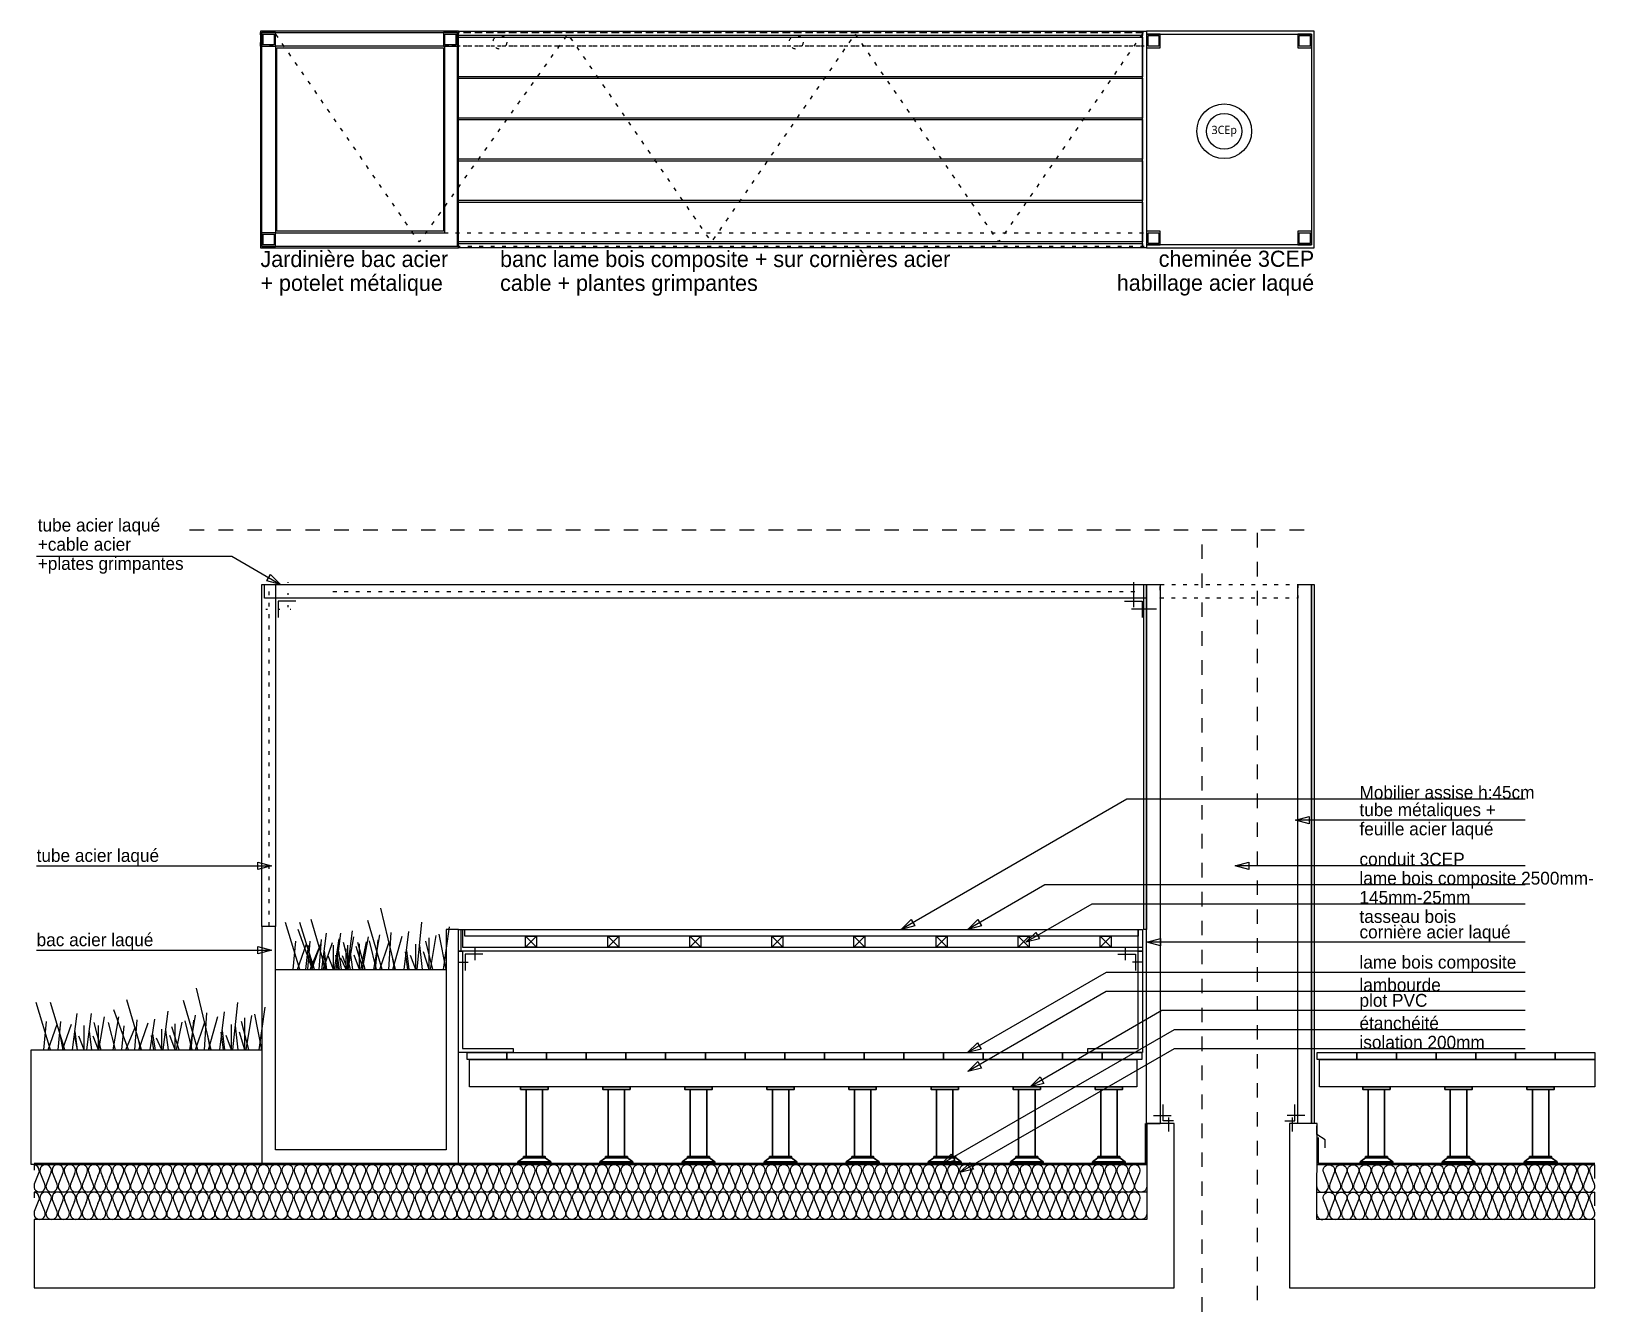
# Model space of a CAD drawing. Header units: centimetres. Extents: x 2501 to 22157, y -5565 to 9509.
# Drawn here: x 13300 to 13871, y 3557 to 4025 of the extents above; entities that cross this region are included whole.
import ezdxf

# ---------------------------------------------------------------- set-up
doc = ezdxf.new("R2010")
doc.units = ezdxf.units.CM
for name, pattern in [('Style de ligne -1', [0.75, 0.6, -0.15]), ('Style de ligne -15', [0.41656, 0.20828, -0.20828]), ('Style de ligne -18', [2.08328, 1.25, -0.41656, 0.13886, -0.27786]), ('Style de ligne -27', [0.164042, 0.054681, -0.109361]), ('Style de ligne -6', [0.175, 0.025, -0.15])]:
    doc.linetypes.add(name, pattern=pattern)
doc.layers.add('B BATI-murs', color=252, linetype='Continuous', lineweight=35)
for name, color, linetype in [('B Général', 252, 'Continuous'), ('C ANNOTATIONS-cotation', 252, 'Continuous'), ('C ANNOTATIONS-prestations', 252, 'Continuous'), ('Général', 252, 'Continuous'), ('prlm-CHAUFF', 30, 'Continuous')]:
    doc.layers.add(name, color=color, linetype=linetype)
doc.styles.add('Eurostile', font='')
doc.styles.add('prlm-chauff', font='trebucbi.ttf', dxfattribs={"height": 18})
doc.styles.get('Eurostile').set_extended_font_data('Eurostile')

# ---------------------------------------------------------------- blocks, each defined once
blk = doc.blocks.new('Groupe-126-1')
at = {"layer": 'B Général'}
for p, q in [((123669.01, -122315.02), (123663.7, -122297.06)), ((123666.58, -122315.02), (123667.49, -122304.21)), ((123668.1, -122315.02), (123671.44, -122305.28)), ((123676.98, -122315.02), (123678.73, -122301.16)), ((123681.31, -122315.02), (123681.31, -122305.73)), ((123687.54, -122315.02), (123684.95, -122304.66)), ((123686.63, -122315.02), (123688.75, -122302.53)), ((123673.57, -122315.02), (123672.66, -122309.84)), ((123678.88, -122315.02), (123677.97, -122308.01)), ((123681.31, -122315.02), (123679.34, -122309.84))]:
    blk.add_line(p, q, dxfattribs=at)
blk = doc.blocks.new('Groupe-127-1')
at = {"layer": 'B Général'}
for p, q in [((123673.82, -122315.02), (123668.5, -122292.53)), ((123681.79, -122315.02), (123683.54, -122297.67)), ((123691.43, -122315.01), (123693.56, -122299.38)), ((123671.39, -122315.02), (123672.3, -122301.48)), ((123672.91, -122315.02), (123676.25, -122302.82)), ((123686.12, -122315.02), (123686.12, -122303.39)), ((123692.34, -122315.01), (123689.76, -122302.05)), ((123678.38, -122315.02), (123677.46, -122308.54)), ((123683.69, -122315.02), (123682.78, -122306.25)), ((123686.12, -122315.02), (123684.14, -122308.54))]:
    blk.add_line(p, q, dxfattribs=at)
blk = doc.blocks.new('Groupe-128-1')
at = {"layer": 'B Général'}
for name in ['Groupe-127-1', 'Groupe-126-1']:
    blk.add_blockref(name, (0, 0), dxfattribs=at)
blk = doc.blocks.new('Groupe-129-1')
at = {"layer": 'B Général'}
for p, q in [((123643.56, -122315.02), (123638.24, -122300.43)), ((123651.53, -122315.02), (123653.27, -122303.77)), ((123661.17, -122315.02), (123663.29, -122304.88)), ((123641.13, -122315.02), (123642.04, -122306.24)), ((123642.65, -122315.02), (123645.99, -122307.11)), ((123648.11, -122315.02), (123647.2, -122310.82)), ((123653.43, -122315.02), (123652.51, -122309.33)), ((123655.86, -122315.02), (123653.88, -122310.82)), ((123655.86, -122315.02), (123655.85, -122307.48)), ((123662.08, -122315.02), (123659.5, -122306.61))]:
    blk.add_line(p, q, dxfattribs=at)
blk = doc.blocks.new('Groupe-130-1')
at = {"layer": 'B Général'}
for p, q in [((123648.37, -122315.02), (123643.05, -122296.75)), ((123645.94, -122315.02), (123646.84, -122304.03)), ((123647.45, -122315.02), (123650.79, -122305.11)), ((123656.34, -122315.02), (123658.08, -122300.93)), ((123660.66, -122315.02), (123660.66, -122305.57)), ((123666.89, -122315.02), (123664.31, -122304.49)), ((123665.98, -122315.02), (123668.1, -122302.32)), ((123652.92, -122315.02), (123652.01, -122309.76)), ((123658.23, -122315.02), (123657.32, -122307.9)), ((123660.66, -122315.02), (123658.69, -122309.75))]:
    blk.add_line(p, q, dxfattribs=at)
blk = doc.blocks.new('Groupe-131-1')
at = {"layer": 'B Général'}
for name in ['Groupe-130-1', 'Groupe-129-1']:
    blk.add_blockref(name, (0, 0), dxfattribs=at)
blk = doc.blocks.new('Groupe-132-1')
at = {"layer": 'B Général'}
for name in ['Groupe-128-1', 'Groupe-131-1']:
    blk.add_blockref(name, (0, 0), dxfattribs=at)
blk = doc.blocks.new('Groupe-133-1')
at = {"layer": 'B Général'}
for p, q in [((123615.12, -122315), (123609.81, -122297.77)), ((123612.69, -122315), (123613.6, -122304.63)), ((123614.21, -122315), (123617.55, -122305.65)), ((123623.09, -122315), (123624.84, -122301.71)), ((123633.65, -122315), (123631.06, -122305.07)), ((123632.73, -122315), (123634.86, -122303.02)), ((123619.68, -122315), (123618.77, -122310.03)), ((123624.99, -122315), (123624.08, -122308.28)), ((123627.42, -122315), (123625.45, -122310.03)), ((123627.42, -122315), (123627.42, -122306.09))]:
    blk.add_line(p, q, dxfattribs=at)
blk = doc.blocks.new('Groupe-134-1')
at = {"layer": 'B Général'}
for p, q in [((123615.12, -122315), (123609.81, -122297.77)), ((123612.69, -122315), (123613.6, -122304.63)), ((123614.21, -122315), (123617.55, -122305.65)), ((123623.09, -122315), (123624.84, -122301.71)), ((123633.65, -122315), (123631.06, -122305.07)), ((123632.73, -122315), (123634.86, -122303.02)), ((123619.68, -122315), (123618.77, -122310.03)), ((123624.99, -122315), (123624.08, -122308.28)), ((123627.42, -122315), (123625.45, -122310.03)), ((123627.42, -122315), (123627.42, -122306.09))]:
    blk.add_line(p, q, dxfattribs=at)
blk = doc.blocks.new('Groupe-135-1')
at = {"layer": 'B Général'}
for p, q in [((123620.39, -122315), (123615.07, -122297.77)), ((123617.96, -122315), (123618.87, -122304.63)), ((123619.48, -122315), (123622.81, -122305.65)), ((123628.36, -122315), (123630.1, -122301.71)), ((123638.91, -122315), (123636.33, -122305.07)), ((123638, -122315), (123640.12, -122303.02)), ((123624.94, -122315), (123624.03, -122310.03)), ((123630.26, -122315), (123629.34, -122308.28)), ((123632.68, -122315), (123630.71, -122310.03)), ((123632.68, -122315), (123632.68, -122306.09))]:
    blk.add_line(p, q, dxfattribs=at)
blk = doc.blocks.new('Groupe-136-1')
at = {"layer": 'B Général'}
for name in ['Groupe-133-1', 'Groupe-134-1', 'Groupe-135-1']:
    blk.add_blockref(name, (0, 0), dxfattribs=at)
blk = doc.blocks.new('Groupe-137-1')
at = {"layer": 'B Général'}
blk.add_blockref('Groupe-136-1', (0, 0), dxfattribs=at)
blk = doc.blocks.new('Groupe-138-1')
at = {"layer": 'B Général'}
for name in ['Groupe-132-1', 'Groupe-137-1']:
    blk.add_blockref(name, (0, 0), dxfattribs=at)
blk = doc.blocks.new('Groupe-139-1')
at = {"layer": 'B Général'}
blk.add_blockref('Groupe-138-1', (0, 0), dxfattribs=at)
blk = doc.blocks.new('Groupe-140-1')
at = {"layer": 'B BATI-murs', "linetype": 'Continuous'}
for p, q in [((123817.95, -122354.51), (123815.95, -122356.01)), ((123827.95, -122356.01), (123825.95, -122354.51))]:
    blk.add_line(p, q, dxfattribs=at)
at = {"layer": 'B BATI-murs', "linetype": 'Continuous', "flags": 128}
for points in [[(123816.95, -122328.52), (123826.95, -122328.52), (123826.95, -122329.52), (123816.95, -122329.52)], [(123818.95, -122329.52), (123824.95, -122329.52), (123824.95, -122354.01), (123818.95, -122354.01)], [(123815.95, -122356.01), (123827.95, -122356.01), (123827.95, -122356.51), (123815.95, -122356.51)], [(123817.95, -122354.01), (123825.95, -122354.01), (123825.95, -122354.51), (123817.95, -122354.51)]]:
    blk.add_lwpolyline(points, close=True, dxfattribs=at)
blk = doc.blocks.new('Groupe-141-1')
at = {"layer": 'B BATI-murs', "linetype": 'Continuous'}
for p, q in [((123787.95, -122354.51), (123785.95, -122356.01)), ((123797.95, -122356.01), (123795.95, -122354.51))]:
    blk.add_line(p, q, dxfattribs=at)
at = {"layer": 'B BATI-murs', "linetype": 'Continuous', "flags": 128}
for points in [[(123786.95, -122328.52), (123796.95, -122328.52), (123796.95, -122329.52), (123786.95, -122329.52)], [(123788.95, -122329.52), (123794.95, -122329.52), (123794.95, -122354.01), (123788.95, -122354.01)], [(123785.95, -122356.01), (123797.95, -122356.01), (123797.95, -122356.51), (123785.95, -122356.51)], [(123787.95, -122354.01), (123795.95, -122354.01), (123795.95, -122354.51), (123787.95, -122354.51)]]:
    blk.add_lwpolyline(points, close=True, dxfattribs=at)
blk = doc.blocks.new('Groupe-142-1')
at = {"layer": 'B BATI-murs', "linetype": 'Continuous'}
for p, q in [((123847.95, -122354.51), (123845.95, -122356.01)), ((123857.95, -122356.01), (123855.95, -122354.51))]:
    blk.add_line(p, q, dxfattribs=at)
at = {"layer": 'B BATI-murs', "linetype": 'Continuous', "flags": 128}
for points in [[(123846.95, -122328.52), (123856.95, -122328.52), (123856.95, -122329.52), (123846.95, -122329.52)], [(123848.95, -122329.52), (123854.95, -122329.52), (123854.95, -122354.01), (123848.95, -122354.01)], [(123845.95, -122356.01), (123857.95, -122356.01), (123857.95, -122356.51), (123845.95, -122356.51)], [(123847.95, -122354.01), (123855.95, -122354.01), (123855.95, -122354.51), (123847.95, -122354.51)]]:
    blk.add_lwpolyline(points, close=True, dxfattribs=at)
blk = doc.blocks.new('Groupe-143-1')
at = {"layer": 'B BATI-murs', "linetype": 'Continuous'}
for p, q in [((123877.95, -122354.51), (123875.95, -122356.01)), ((123887.95, -122356.01), (123885.95, -122354.51))]:
    blk.add_line(p, q, dxfattribs=at)
at = {"layer": 'B BATI-murs', "linetype": 'Continuous', "flags": 128}
for points in [[(123876.95, -122328.52), (123886.95, -122328.52), (123886.95, -122329.52), (123876.95, -122329.52)], [(123878.95, -122329.52), (123884.95, -122329.52), (123884.95, -122354.01), (123878.95, -122354.01)], [(123875.95, -122356.01), (123887.95, -122356.01), (123887.95, -122356.51), (123875.95, -122356.51)], [(123877.95, -122354.01), (123885.95, -122354.01), (123885.95, -122354.51), (123877.95, -122354.51)]]:
    blk.add_lwpolyline(points, close=True, dxfattribs=at)
blk = doc.blocks.new('Groupe-144-1')
at = {"layer": 'B BATI-murs', "linetype": 'Continuous'}
for p, q in [((123907.95, -122354.51), (123905.95, -122356.01)), ((123917.95, -122356.01), (123915.95, -122354.51))]:
    blk.add_line(p, q, dxfattribs=at)
at = {"layer": 'B BATI-murs', "linetype": 'Continuous', "flags": 128}
for points in [[(123906.95, -122328.52), (123916.95, -122328.52), (123916.95, -122329.52), (123906.95, -122329.52)], [(123908.95, -122329.52), (123914.95, -122329.52), (123914.95, -122354.01), (123908.95, -122354.01)], [(123905.95, -122356.01), (123917.95, -122356.01), (123917.95, -122356.51), (123905.95, -122356.51)], [(123907.95, -122354.01), (123915.95, -122354.01), (123915.95, -122354.51), (123907.95, -122354.51)]]:
    blk.add_lwpolyline(points, close=True, dxfattribs=at)
blk = doc.blocks.new('Groupe-145-1')
at = {"layer": 'B BATI-murs', "linetype": 'Continuous'}
for p, q in [((123937.95, -122354.51), (123935.95, -122356.01)), ((123947.95, -122356.01), (123945.95, -122354.51))]:
    blk.add_line(p, q, dxfattribs=at)
at = {"layer": 'B BATI-murs', "linetype": 'Continuous', "flags": 128}
for points in [[(123936.95, -122328.52), (123946.95, -122328.52), (123946.95, -122329.52), (123936.95, -122329.52)], [(123938.95, -122329.52), (123944.95, -122329.52), (123944.95, -122354.01), (123938.95, -122354.01)], [(123935.95, -122356.01), (123947.95, -122356.01), (123947.95, -122356.51), (123935.95, -122356.51)], [(123937.95, -122354.01), (123945.95, -122354.01), (123945.95, -122354.51), (123937.95, -122354.51)]]:
    blk.add_lwpolyline(points, close=True, dxfattribs=at)
blk = doc.blocks.new('Groupe-146-1')
at = {"layer": 'B BATI-murs', "linetype": 'Continuous'}
for p, q in [((123967.95, -122354.51), (123965.95, -122356.01)), ((123977.95, -122356.01), (123975.95, -122354.51))]:
    blk.add_line(p, q, dxfattribs=at)
at = {"layer": 'B BATI-murs', "linetype": 'Continuous', "flags": 128}
for points in [[(123966.95, -122328.52), (123976.95, -122328.52), (123976.95, -122329.52), (123966.95, -122329.52)], [(123968.95, -122329.52), (123974.95, -122329.52), (123974.95, -122354.01), (123968.95, -122354.01)], [(123965.95, -122356.01), (123977.95, -122356.01), (123977.95, -122356.51), (123965.95, -122356.51)], [(123967.95, -122354.01), (123975.95, -122354.01), (123975.95, -122354.51), (123967.95, -122354.51)]]:
    blk.add_lwpolyline(points, close=True, dxfattribs=at)
blk = doc.blocks.new('Groupe-147-1')
at = {"layer": 'B BATI-murs', "linetype": 'Continuous'}
for p, q in [((123997.95, -122354.51), (123995.95, -122356.01)), ((124007.95, -122356.01), (124005.95, -122354.51))]:
    blk.add_line(p, q, dxfattribs=at)
at = {"layer": 'B BATI-murs', "linetype": 'Continuous', "flags": 128}
for points in [[(123996.95, -122328.52), (124006.95, -122328.52), (124006.95, -122329.52), (123996.95, -122329.52)], [(123998.95, -122329.52), (124004.95, -122329.52), (124004.95, -122354.01), (123998.95, -122354.01)], [(123995.95, -122356.01), (124007.95, -122356.01), (124007.95, -122356.51), (123995.95, -122356.51)], [(123997.95, -122354.01), (124005.95, -122354.01), (124005.95, -122354.51), (123997.95, -122354.51)]]:
    blk.add_lwpolyline(points, close=True, dxfattribs=at)
blk = doc.blocks.new('Groupe-148-1')
at = {"layer": 'B BATI-murs', "linetype": 'Continuous'}
for p, q in [((124095.74, -122354.51), (124093.74, -122356.01)), ((124105.74, -122356.01), (124103.74, -122354.51))]:
    blk.add_line(p, q, dxfattribs=at)
at = {"layer": 'B BATI-murs', "linetype": 'Continuous', "flags": 128}
for points in [[(124094.74, -122328.52), (124104.74, -122328.52), (124104.74, -122329.52), (124094.74, -122329.52)], [(124096.74, -122329.52), (124102.74, -122329.52), (124102.74, -122354.01), (124096.74, -122354.01)], [(124093.74, -122356.01), (124105.74, -122356.01), (124105.74, -122356.51), (124093.74, -122356.51)], [(124095.74, -122354.01), (124103.74, -122354.01), (124103.74, -122354.51), (124095.74, -122354.51)]]:
    blk.add_lwpolyline(points, close=True, dxfattribs=at)
blk = doc.blocks.new('Groupe-149-1')
at = {"layer": 'B BATI-murs', "linetype": 'Continuous'}
for p, q in [((124125.74, -122354.51), (124123.74, -122356.01)), ((124135.74, -122356.01), (124133.74, -122354.51))]:
    blk.add_line(p, q, dxfattribs=at)
at = {"layer": 'B BATI-murs', "linetype": 'Continuous', "flags": 128}
for points in [[(124124.74, -122328.52), (124134.74, -122328.52), (124134.74, -122329.52), (124124.74, -122329.52)], [(124126.74, -122329.52), (124132.74, -122329.52), (124132.74, -122354.01), (124126.74, -122354.01)], [(124123.74, -122356.01), (124135.74, -122356.01), (124135.74, -122356.51), (124123.74, -122356.51)], [(124125.74, -122354.01), (124133.74, -122354.01), (124133.74, -122354.51), (124125.74, -122354.51)]]:
    blk.add_lwpolyline(points, close=True, dxfattribs=at)
blk = doc.blocks.new('Groupe-150-1')
at = {"layer": 'B BATI-murs', "linetype": 'Continuous'}
for p, q in [((124155.74, -122354.51), (124153.74, -122356.01)), ((124165.74, -122356.01), (124163.74, -122354.51))]:
    blk.add_line(p, q, dxfattribs=at)
at = {"layer": 'B BATI-murs', "linetype": 'Continuous', "flags": 128}
for points in [[(124154.74, -122328.52), (124164.74, -122328.52), (124164.74, -122329.52), (124154.74, -122329.52)], [(124156.74, -122329.52), (124162.74, -122329.52), (124162.74, -122354.01), (124156.74, -122354.01)], [(124153.74, -122356.01), (124165.74, -122356.01), (124165.74, -122356.51), (124153.74, -122356.51)], [(124155.74, -122354.01), (124163.74, -122354.01), (124163.74, -122354.51), (124155.74, -122354.51)]]:
    blk.add_lwpolyline(points, close=True, dxfattribs=at)
blk = doc.blocks.new('Groupe-151-1')
at = {"layer": 'B Général'}
for p, q in [((124015.28, -122356.78), (124015.28, -122342)), ((124015.78, -122356.78), (124015.78, -122342)), ((124077.97, -122347.03), (124077.97, -122357.02)), ((124078.47, -122347.03), (124078.47, -122356.52)), ((124015.6, -122356.53), (123609.08, -122356.53)), ((124015.6, -122357.03), (123609.08, -122357.03)), ((124179.52, -122357.02), (124077.97, -122357.02)), ((124179.52, -122356.52), (124078.47, -122356.52))]:
    blk.add_line(p, q, dxfattribs=at)
at = {"layer": 'B Général', "linetype": 'Style de ligne -1', "ltscale": 25.4}
blk.add_line((124015.76, -122357), (123838.73, -122357), dxfattribs=at)
at = {"layer": 'B Général', "linetype": 'Continuous'}
for p, q in [((123621.91, -122364.15), (123620.32, -122360.09)), ((123626.33, -122364.15), (123624.91, -122360.52)), ((123630.76, -122364.15), (123629.5, -122360.94)), ((123635.18, -122364.15), (123634.09, -122361.36)), ((123639.6, -122364.15), (123638.68, -122361.79)), ((124133.52, -122359.87), (124134.36, -122362.02)), ((124137.94, -122359.87), (124138.78, -122362.02)), ((124142.36, -122359.87), (124143.2, -122362.02)), ((124146.78, -122359.87), (124147.62, -122362.02)), ((124151.2, -122359.87), (124152.05, -122362.02)), ((124155.63, -122359.87), (124156.47, -122362.02)), ((124160.05, -122359.87), (124160.89, -122362.02)), ((124164.47, -122359.87), (124165.31, -122362.02)), ((124168.89, -122359.87), (124169.74, -122362.02)), ((124173.32, -122359.87), (124174.16, -122362.02)), ((124177.74, -122359.87), (124178.58, -122362.02)), ((124015.76, -122367.02), (123609.08, -122367.02)), ((124077.97, -122367.02), (124179.52, -122367.02)), ((123621.91, -122374.15), (123620.32, -122370.09)), ((123626.33, -122374.15), (123624.91, -122370.52)), ((123630.76, -122374.15), (123629.5, -122370.94)), ((123635.18, -122374.15), (123634.09, -122371.36)), ((123639.6, -122374.15), (123638.68, -122371.79)), ((124133.52, -122369.87), (124134.36, -122372.02)), ((124137.94, -122369.87), (124138.78, -122372.02)), ((124142.36, -122369.87), (124143.2, -122372.02)), ((124146.78, -122369.87), (124147.62, -122372.02)), ((124151.2, -122369.87), (124152.05, -122372.02)), ((124155.63, -122369.87), (124156.47, -122372.02)), ((124160.05, -122369.87), (124160.89, -122372.02)), ((124164.47, -122369.87), (124165.31, -122372.02)), ((124168.89, -122369.87), (124169.74, -122372.02)), ((124173.32, -122369.87), (124174.16, -122372.02)), ((124177.74, -122369.87), (124178.58, -122372.02))]:
    blk.add_line(p, q, dxfattribs=at)
at = {"layer": 'B Général', "linetype": 'Continuous', "flags": 128}
for points in [[(123767.45, -122316.02), (123781.95, -122316.02), (123781.95, -122318.52), (123767.45, -122318.52)], [(123781.95, -122316.02), (123796.45, -122316.02), (123796.45, -122318.52), (123781.95, -122318.52)], [(123796.45, -122316.02), (123810.95, -122316.02), (123810.95, -122318.52), (123796.45, -122318.52)], [(123810.95, -122316.02), (123825.45, -122316.02), (123825.45, -122318.52), (123810.95, -122318.52)], [(123825.45, -122316.02), (123839.95, -122316.02), (123839.95, -122318.52), (123825.45, -122318.52)], [(123839.95, -122316.02), (123854.45, -122316.02), (123854.45, -122318.52), (123839.95, -122318.52)], [(123854.45, -122316.02), (123868.95, -122316.02), (123868.95, -122318.52), (123854.45, -122318.52)], [(123868.95, -122316.02), (123883.45, -122316.02), (123883.45, -122318.52), (123868.95, -122318.52)], [(123883.45, -122316.02), (123897.95, -122316.02), (123897.95, -122318.52), (123883.45, -122318.52)], [(123897.95, -122316.02), (123912.45, -122316.02), (123912.45, -122318.52), (123897.95, -122318.52)], [(123912.45, -122316.02), (123926.95, -122316.02), (123926.95, -122318.52), (123912.45, -122318.52)], [(123926.95, -122316.02), (123941.45, -122316.02), (123941.45, -122318.52), (123926.95, -122318.52)], [(123941.45, -122316.02), (123955.95, -122316.02), (123955.95, -122318.52), (123941.45, -122318.52)], [(123955.95, -122316.02), (123970.45, -122316.02), (123970.45, -122318.52), (123955.95, -122318.52)], [(123970.45, -122316.02), (123984.95, -122316.02), (123984.95, -122318.52), (123970.45, -122318.52)], [(123984.95, -122316.02), (123999.45, -122316.02), (123999.45, -122318.52), (123984.95, -122318.52)], [(123999.45, -122316.02), (124013.95, -122316.02), (124013.95, -122318.52), (123999.45, -122318.52)], [(124078.02, -122316.02), (124092.52, -122316.02), (124092.52, -122318.52), (124078.02, -122318.52)], [(124092.52, -122316.02), (124107.02, -122316.02), (124107.02, -122318.52), (124092.52, -122318.52)], [(124107.02, -122316.02), (124121.52, -122316.02), (124121.52, -122318.52), (124107.02, -122318.52)], [(124121.52, -122316.02), (124136.02, -122316.02), (124136.02, -122318.52), (124121.52, -122318.52)], [(124136.02, -122316.02), (124150.52, -122316.02), (124150.52, -122318.52), (124136.02, -122318.52)], [(124150.52, -122316.02), (124165.02, -122316.02), (124165.02, -122318.52), (124150.52, -122318.52)], [(124165.02, -122316.02), (124179.52, -122316.02), (124179.52, -122318.52), (124165.02, -122318.52)]]:
    blk.add_lwpolyline(points, close=True, dxfattribs=at)
at = {"layer": 'B Général', "flags": 128}
blk.add_lwpolyline([(124080.95, -122350.86), (124080.96, -122347.86), (124077.96, -122345.96), (124077.96, -122342.86)], dxfattribs=at)
at = {"layer": 'B Général', "linetype": 'Continuous', "flags": 128}
for points in [[(123610.99, -122359.23, 0.410088), (123609.08, -122357.01), (123609.08, -122359.06)], [(123615.35, -122359.63, 0.298823), (123614.63, -122357.46, 0.298823), (123612.35, -122357.24, 0.298823), (123611.25, -122359.26)], [(123619.63, -122360.03), (123619.7, -122359.85, 0.327385), (123619.07, -122357.46, 0.327385), (123616.59, -122357.35, 0.327385), (123615.74, -122359.67)], [(123623.9, -122360.42), (123624.12, -122359.85, 0.335878), (123623.44, -122357.42, 0.335878), (123620.91, -122357.42, 0.335878), (123620.23, -122359.85), (123620.32, -122360.09)], [(123628.17, -122360.82), (123628.54, -122359.85, 0.335878), (123627.86, -122357.42, 0.335878), (123625.34, -122357.42, 0.335878), (123624.65, -122359.85), (123624.91, -122360.52)], [(123632.43, -122361.21), (123632.97, -122359.85, 0.335878), (123632.28, -122357.42, 0.335878), (123629.76, -122357.42, 0.335878), (123629.07, -122359.85), (123629.5, -122360.94)], [(123636.7, -122361.61), (123637.39, -122359.85, 0.335878), (123636.7, -122357.42, 0.335878), (123634.18, -122357.42, 0.335878), (123633.5, -122359.85), (123634.09, -122361.36)], [(123640.97, -122362), (123641.81, -122359.85, 0.335878), (123641.13, -122357.42, 0.335878), (123638.6, -122357.42, 0.335878), (123637.92, -122359.85), (123638.68, -122361.79)], [(123694.04, -122362), (123694.88, -122359.85, 0.528335), (123692.93, -122357, 0.528335), (123690.99, -122359.85), (123692.67, -122364.15, -0.528335), (123690.72, -122367, -0.528335), (123688.77, -122364.15), (123690.46, -122359.85, 0.528335), (123688.51, -122357, 0.528335), (123686.56, -122359.85), (123688.25, -122364.15, -0.528335), (123686.3, -122367, -0.528335), (123684.35, -122364.15), (123686.03, -122359.85, 0.528335), (123684.09, -122357, 0.528335), (123682.14, -122359.85), (123683.82, -122364.15, -0.528335), (123681.88, -122367, -0.528335), (123679.93, -122364.15), (123681.61, -122359.85, 0.528335), (123679.67, -122357, 0.528335), (123677.72, -122359.85), (123679.4, -122364.15, -0.528335), (123677.45, -122367, -0.528335), (123675.51, -122364.15), (123677.19, -122359.85, 0.528335), (123675.24, -122357, 0.528335), (123673.3, -122359.85), (123674.98, -122364.15, -0.528335), (123673.03, -122367, -0.528335), (123671.09, -122364.15), (123672.77, -122359.85, 0.528335), (123670.82, -122357, 0.528335), (123668.87, -122359.85), (123670.56, -122364.15, -0.528335), (123668.61, -122367, -0.528335), (123666.66, -122364.15), (123668.35, -122359.85, 0.528335), (123666.4, -122357, 0.528335), (123664.45, -122359.85), (123666.13, -122364.15, -0.528335), (123664.19, -122367, -0.528335), (123662.24, -122364.15), (123663.92, -122359.85, 0.528335), (123661.98, -122357, 0.528335), (123660.03, -122359.85), (123661.71, -122364.15, -0.528335), (123659.77, -122367, -0.528335), (123657.82, -122364.15), (123659.5, -122359.85, 0.528335), (123657.55, -122357, 0.528335), (123655.61, -122359.85), (123657.29, -122364.15, -0.528335), (123655.34, -122367, -0.528335), (123653.4, -122364.15), (123655.08, -122359.85, 0.528335), (123653.13, -122357, 0.528335), (123651.18, -122359.85), (123652.87, -122364.15, -0.528335), (123650.92, -122367, -0.528335), (123648.97, -122364.15), (123650.66, -122359.85, 0.528335), (123648.71, -122357, 0.528335), (123646.76, -122359.85), (123648.44, -122364.15, -0.528335), (123646.5, -122367, -0.528335), (123644.55, -122364.15), (123646.23, -122359.85, 0.528335), (123644.29, -122357, 0.528335), (123642.34, -122359.85), (123644.02, -122364.15, -0.528335), (123642.08, -122367, -0.528335), (123640.13, -122364.15), (123641.81, -122359.85, 0.528335), (123639.86, -122357)], [(123747.11, -122362), (123747.95, -122359.85, 0.528335), (123746, -122357, 0.528335), (123744.05, -122359.85), (123745.74, -122364.15, -0.528335), (123743.79, -122367, -0.528335), (123741.84, -122364.15), (123743.53, -122359.85, 0.528335), (123741.58, -122357, 0.528335), (123739.63, -122359.85), (123741.31, -122364.15, -0.528335), (123739.37, -122367, -0.528335), (123737.42, -122364.15), (123739.1, -122359.85, 0.528335), (123737.16, -122357, 0.528335), (123735.21, -122359.85), (123736.89, -122364.15, -0.528335), (123734.95, -122367, -0.528335), (123733, -122364.15), (123734.68, -122359.85, 0.528335), (123732.73, -122357, 0.528335), (123730.79, -122359.85), (123732.47, -122364.15, -0.528335), (123730.52, -122367, -0.528335), (123728.58, -122364.15), (123730.26, -122359.85, 0.528335), (123728.31, -122357, 0.528335), (123726.36, -122359.85), (123728.05, -122364.15, -0.528335), (123726.1, -122367, -0.528335), (123724.15, -122364.15), (123725.84, -122359.85, 0.528335), (123723.89, -122357, 0.528335), (123721.94, -122359.85), (123723.62, -122364.15, -0.528335), (123721.68, -122367, -0.528335), (123719.73, -122364.15), (123721.41, -122359.85, 0.528335), (123719.47, -122357, 0.528335), (123717.52, -122359.85), (123719.2, -122364.15, -0.528335), (123717.26, -122367, -0.528335), (123715.31, -122364.15), (123716.99, -122359.85, 0.528335), (123715.04, -122357, 0.528335), (123713.1, -122359.85), (123714.78, -122364.15, -0.528335), (123712.83, -122367, -0.528335), (123710.89, -122364.15), (123712.57, -122359.85, 0.528335), (123710.62, -122357, 0.528335), (123708.68, -122359.85), (123710.36, -122364.15, -0.528335), (123708.41, -122367, -0.528335), (123706.46, -122364.15), (123708.15, -122359.85, 0.528335), (123706.2, -122357, 0.528335), (123704.25, -122359.85), (123705.94, -122364.15, -0.528335), (123703.99, -122367, -0.528335), (123702.04, -122364.15), (123703.72, -122359.85, 0.528335), (123701.78, -122357, 0.528335), (123699.83, -122359.85), (123701.51, -122364.15, -0.528335), (123699.57, -122367, -0.528335), (123697.62, -122364.15), (123699.3, -122359.85, 0.528335), (123697.36, -122357, 0.528335), (123695.41, -122359.85), (123697.09, -122364.15, -0.528335), (123695.14, -122367, -0.528335), (123693.2, -122364.15), (123694.88, -122359.85, 0.528335), (123692.93, -122357)], [(123800.17, -122362), (123801.02, -122359.85, 0.528335), (123799.07, -122357, 0.528335), (123797.12, -122359.85), (123798.8, -122364.15, -0.528335), (123796.86, -122367, -0.528335), (123794.91, -122364.15), (123796.59, -122359.85, 0.528335), (123794.65, -122357, 0.528335), (123792.7, -122359.85), (123794.38, -122364.15, -0.528335), (123792.44, -122367, -0.528335), (123790.49, -122364.15), (123792.17, -122359.85, 0.528335), (123790.22, -122357, 0.528335), (123788.28, -122359.85), (123789.96, -122364.15, -0.528335), (123788.01, -122367, -0.528335), (123786.07, -122364.15), (123787.75, -122359.85, 0.528335), (123785.8, -122357, 0.528335), (123783.86, -122359.85), (123785.54, -122364.15, -0.528335), (123783.59, -122367, -0.528335), (123781.64, -122364.15), (123783.33, -122359.85, 0.528335), (123781.38, -122357, 0.528335), (123779.43, -122359.85), (123781.12, -122364.15, -0.528335), (123779.17, -122367, -0.528335), (123777.22, -122364.15), (123778.9, -122359.85, 0.528335), (123776.96, -122357, 0.528335), (123775.01, -122359.85), (123776.69, -122364.15, -0.528335), (123774.75, -122367, -0.528335), (123772.8, -122364.15), (123774.48, -122359.85, 0.528335), (123772.54, -122357, 0.528335), (123770.59, -122359.85), (123772.27, -122364.15, -0.528335), (123770.32, -122367, -0.528335), (123768.38, -122364.15), (123770.06, -122359.85, 0.528335), (123768.11, -122357, 0.528335), (123766.17, -122359.85), (123767.85, -122364.15, -0.528335), (123765.9, -122367, -0.528335), (123763.95, -122364.15), (123765.64, -122359.85, 0.528335), (123763.69, -122357, 0.528335), (123761.74, -122359.85), (123763.43, -122364.15, -0.528335), (123761.48, -122367, -0.528335), (123759.53, -122364.15), (123761.21, -122359.85, 0.528335), (123759.27, -122357, 0.528335), (123757.32, -122359.85), (123759, -122364.15, -0.528335), (123757.06, -122367, -0.528335), (123755.11, -122364.15), (123756.79, -122359.85, 0.528335), (123754.85, -122357, 0.528335), (123752.9, -122359.85), (123754.58, -122364.15, -0.528335), (123752.63, -122367, -0.528335), (123750.69, -122364.15), (123752.37, -122359.85, 0.528335), (123750.42, -122357, 0.528335), (123748.48, -122359.85), (123750.16, -122364.15, -0.528335), (123748.21, -122367, -0.528335), (123746.27, -122364.15), (123747.95, -122359.85, 0.528335), (123746, -122357)], [(123853.24, -122362), (123854.08, -122359.85, 0.528335), (123852.14, -122357, 0.528335), (123850.19, -122359.85), (123851.87, -122364.15, -0.528335), (123849.93, -122367, -0.528335), (123847.98, -122364.15), (123849.66, -122359.85, 0.528335), (123847.72, -122357, 0.528335), (123845.77, -122359.85), (123847.45, -122364.15, -0.528335), (123845.5, -122367, -0.528335), (123843.56, -122364.15), (123845.24, -122359.85, 0.528335), (123843.29, -122357, 0.528335), (123841.35, -122359.85), (123843.03, -122364.15, -0.528335), (123841.08, -122367, -0.528335), (123839.13, -122364.15), (123840.82, -122359.85, 0.528335), (123838.87, -122357, 0.528335), (123836.92, -122359.85), (123838.61, -122364.15, -0.528335), (123836.66, -122367, -0.528335), (123834.71, -122364.15), (123836.39, -122359.85, 0.528335), (123834.45, -122357, 0.528335), (123832.5, -122359.85), (123834.18, -122364.15, -0.528335), (123832.24, -122367, -0.528335), (123830.29, -122364.15), (123831.97, -122359.85, 0.528335), (123830.03, -122357, 0.528335), (123828.08, -122359.85), (123829.76, -122364.15, -0.528335), (123827.81, -122367, -0.528335), (123825.87, -122364.15), (123827.55, -122359.85, 0.528335), (123825.6, -122357, 0.528335), (123823.66, -122359.85), (123825.34, -122364.15, -0.528335), (123823.39, -122367, -0.528335), (123821.45, -122364.15), (123823.13, -122359.85, 0.528335), (123821.18, -122357, 0.528335), (123819.23, -122359.85), (123820.92, -122364.15, -0.528335), (123818.97, -122367, -0.528335), (123817.02, -122364.15), (123818.71, -122359.85, 0.528335), (123816.76, -122357, 0.528335), (123814.81, -122359.85), (123816.49, -122364.15, -0.528335), (123814.55, -122367, -0.528335), (123812.6, -122364.15), (123814.28, -122359.85, 0.528335), (123812.34, -122357, 0.528335), (123810.39, -122359.85), (123812.07, -122364.15, -0.528335), (123810.13, -122367, -0.528335), (123808.18, -122364.15), (123809.86, -122359.85, 0.528335), (123807.91, -122357, 0.528335), (123805.97, -122359.85), (123807.65, -122364.15, -0.528335), (123805.7, -122367, -0.528335), (123803.76, -122364.15), (123805.44, -122359.85, 0.528335), (123803.49, -122357, 0.528335), (123801.54, -122359.85), (123803.23, -122364.15, -0.528335), (123801.28, -122367, -0.528335), (123799.33, -122364.15), (123801.02, -122359.85, 0.528335), (123799.07, -122357)], [(123906.31, -122362), (123907.15, -122359.85, 0.528335), (123905.21, -122357, 0.528335), (123903.26, -122359.85), (123904.94, -122364.15, -0.528335), (123902.99, -122367, -0.528335), (123901.05, -122364.15), (123902.73, -122359.85, 0.528335), (123900.78, -122357, 0.528335), (123898.84, -122359.85), (123900.52, -122364.15, -0.528335), (123898.57, -122367, -0.528335), (123896.63, -122364.15), (123898.31, -122359.85, 0.528335), (123896.36, -122357, 0.528335), (123894.41, -122359.85), (123896.1, -122364.15, -0.528335), (123894.15, -122367, -0.528335), (123892.2, -122364.15), (123893.89, -122359.85, 0.528335), (123891.94, -122357, 0.528335), (123889.99, -122359.85), (123891.67, -122364.15, -0.528335), (123889.73, -122367, -0.528335), (123887.78, -122364.15), (123889.46, -122359.85, 0.528335), (123887.52, -122357, 0.528335), (123885.57, -122359.85), (123887.25, -122364.15, -0.528335), (123885.31, -122367, -0.528335), (123883.36, -122364.15), (123885.04, -122359.85, 0.528335), (123883.09, -122357, 0.528335), (123881.15, -122359.85), (123882.83, -122364.15, -0.528335), (123880.88, -122367, -0.528335), (123878.94, -122364.15), (123880.62, -122359.85, 0.528335), (123878.67, -122357, 0.528335), (123876.72, -122359.85), (123878.41, -122364.15, -0.528335), (123876.46, -122367, -0.528335), (123874.51, -122364.15), (123876.2, -122359.85, 0.528335), (123874.25, -122357, 0.528335), (123872.3, -122359.85), (123873.98, -122364.15, -0.528335), (123872.04, -122367, -0.528335), (123870.09, -122364.15), (123871.77, -122359.85, 0.528335), (123869.83, -122357, 0.528335), (123867.88, -122359.85), (123869.56, -122364.15, -0.528335), (123867.62, -122367, -0.528335), (123865.67, -122364.15), (123867.35, -122359.85, 0.528335), (123865.4, -122357, 0.528335), (123863.46, -122359.85), (123865.14, -122364.15, -0.528335), (123863.19, -122367, -0.528335), (123861.25, -122364.15), (123862.93, -122359.85, 0.528335), (123860.98, -122357, 0.528335), (123859.04, -122359.85), (123860.72, -122364.15, -0.528335), (123858.77, -122367, -0.528335), (123856.82, -122364.15), (123858.51, -122359.85, 0.528335), (123856.56, -122357, 0.528335), (123854.61, -122359.85), (123856.3, -122364.15, -0.528335), (123854.35, -122367, -0.528335), (123852.4, -122364.15), (123854.08, -122359.85, 0.528335), (123852.14, -122357)], [(123961.59, -122362), (123962.43, -122364.15, -0.528335), (123960.49, -122367, -0.528335), (123958.54, -122364.15), (123960.22, -122359.85, 0.528335), (123958.27, -122357, 0.528335), (123956.33, -122359.85), (123958.01, -122364.15, -0.528335), (123956.06, -122367, -0.528335), (123954.12, -122364.15), (123955.8, -122359.85, 0.528335), (123953.85, -122357, 0.528335), (123951.9, -122359.85), (123953.59, -122364.15, -0.528335), (123951.64, -122367, -0.528335), (123949.69, -122364.15), (123951.38, -122359.85, 0.528335), (123949.43, -122357, 0.528335), (123947.48, -122359.85), (123949.16, -122364.15, -0.528335), (123947.22, -122367, -0.528335), (123945.27, -122364.15), (123946.95, -122359.85, 0.528335), (123945.01, -122357, 0.528335), (123943.06, -122359.85), (123944.74, -122364.15, -0.528335), (123942.8, -122367, -0.528335), (123940.85, -122364.15), (123942.53, -122359.85, 0.528335), (123940.58, -122357, 0.528335), (123938.64, -122359.85), (123940.32, -122364.15, -0.528335), (123938.37, -122367, -0.528335), (123936.43, -122364.15), (123938.11, -122359.85, 0.528335), (123936.16, -122357, 0.528335), (123934.22, -122359.85), (123935.9, -122364.15, -0.528335), (123933.95, -122367, -0.528335), (123932, -122364.15), (123933.69, -122359.85, 0.528335), (123931.74, -122357, 0.528335), (123929.79, -122359.85), (123931.48, -122364.15, -0.528335), (123929.53, -122367, -0.528335), (123927.58, -122364.15), (123929.26, -122359.85, 0.528335), (123927.32, -122357, 0.528335), (123925.37, -122359.85), (123927.05, -122364.15, -0.528335), (123925.11, -122367, -0.528335), (123923.16, -122364.15), (123924.84, -122359.85, 0.528335), (123922.9, -122357, 0.528335), (123920.95, -122359.85), (123922.63, -122364.15, -0.528335), (123920.68, -122367, -0.528335), (123918.74, -122364.15), (123920.42, -122359.85, 0.528335), (123918.47, -122357, 0.528335), (123916.53, -122359.85), (123918.21, -122364.15, -0.528335), (123916.26, -122367, -0.528335), (123914.31, -122364.15), (123916, -122359.85, 0.528335), (123914.05, -122357, 0.528335), (123912.1, -122359.85), (123913.79, -122364.15, -0.528335), (123911.84, -122367, -0.528335), (123909.89, -122364.15), (123911.57, -122359.85, 0.528335), (123909.63, -122357, 0.528335), (123907.68, -122359.85), (123909.36, -122364.15, -0.528335), (123907.42, -122367, -0.528335), (123905.47, -122364.15), (123906.31, -122362)], [(124015.76, -122365.12, -0.414214), (124013.89, -122367), (124013.55, -122367, -0.528335), (124011.61, -122364.15), (124013.29, -122359.85, 0.528335), (124011.34, -122357, 0.528335), (124009.4, -122359.85), (124011.08, -122364.15, -0.528335), (124009.13, -122367, -0.528335), (124007.18, -122364.15), (124008.87, -122359.85, 0.528335), (124006.92, -122357, 0.528335), (124004.97, -122359.85), (124006.66, -122364.15, -0.528335), (124004.71, -122367, -0.528335), (124002.76, -122364.15), (124004.44, -122359.85, 0.528335), (124002.5, -122357, 0.528335), (124000.55, -122359.85), (124002.23, -122364.15, -0.528335), (124000.29, -122367, -0.528335), (123998.34, -122364.15), (124000.02, -122359.85, 0.528335), (123998.08, -122357, 0.528335), (123996.13, -122359.85), (123997.81, -122364.15, -0.528335), (123995.86, -122367, -0.528335), (123993.92, -122364.15), (123995.6, -122359.85, 0.528335), (123993.65, -122357, 0.528335), (123991.71, -122359.85), (123993.39, -122364.15, -0.528335), (123991.44, -122367, -0.528335), (123989.49, -122364.15), (123991.18, -122359.85, 0.528335), (123989.23, -122357, 0.528335), (123987.28, -122359.85), (123988.97, -122364.15, -0.528335), (123987.02, -122367, -0.528335), (123985.07, -122364.15), (123986.75, -122359.85, 0.528335), (123984.81, -122357, 0.528335), (123982.86, -122359.85), (123984.54, -122364.15, -0.528335), (123982.6, -122367, -0.528335), (123980.65, -122364.15), (123982.33, -122359.85, 0.528335), (123980.39, -122357, 0.528335), (123978.44, -122359.85), (123980.12, -122364.15, -0.528335), (123978.17, -122367, -0.528335), (123976.23, -122364.15), (123977.91, -122359.85, 0.528335), (123975.96, -122357, 0.528335), (123974.02, -122359.85), (123975.7, -122364.15, -0.528335), (123973.75, -122367, -0.528335), (123971.81, -122364.15), (123973.49, -122359.85, 0.528335), (123971.54, -122357, 0.528335), (123969.59, -122359.85), (123971.28, -122364.15, -0.528335), (123969.33, -122367, -0.528335), (123967.38, -122364.15), (123969.07, -122359.85, 0.528335), (123967.12, -122357, 0.528335), (123965.17, -122359.85), (123966.85, -122364.15, -0.528335), (123964.91, -122367, -0.528335), (123962.96, -122364.15), (123964.64, -122359.85, 0.528335), (123962.7, -122357, 0.528335), (123960.75, -122359.85), (123961.59, -122362)], [(124077.97, -122365.14, 0.414214), (124079.85, -122367.02), (124080.18, -122367.02, 0.528335), (124082.13, -122364.16), (124080.45, -122359.87, -0.528335), (124082.39, -122357.02, -0.528335), (124084.34, -122359.87), (124082.66, -122364.16, 0.528335), (124084.6, -122367.02, 0.528335), (124086.55, -122364.16), (124084.87, -122359.87, -0.528335), (124086.82, -122357.02, -0.528335), (124088.76, -122359.87), (124087.08, -122364.16, 0.528335), (124089.03, -122367.02, 0.528335), (124090.97, -122364.16), (124089.29, -122359.87, -0.528335), (124091.24, -122357.02, -0.528335), (124093.18, -122359.87), (124091.5, -122364.16, 0.528335), (124093.45, -122367.02, 0.528335), (124095.4, -122364.16), (124093.71, -122359.87, -0.528335), (124095.66, -122357.02, -0.528335), (124097.61, -122359.87), (124095.93, -122364.16, 0.528335), (124097.87, -122367.02, 0.528335), (124099.82, -122364.16), (124098.14, -122359.87, -0.528335), (124100.08, -122357.02, -0.528335), (124102.03, -122359.87), (124100.35, -122364.16, 0.528335), (124102.29, -122367.02, 0.528335), (124104.24, -122364.16), (124102.56, -122359.87, -0.528335), (124104.51, -122357.02, -0.528335), (124106.45, -122359.87), (124104.77, -122364.16, 0.528335), (124106.72, -122367.02, 0.528335), (124108.66, -122364.16), (124106.98, -122359.87, -0.528335), (124108.93, -122357.02, -0.528335), (124110.87, -122359.87), (124109.19, -122364.16, 0.528335), (124111.14, -122367.02, 0.528335), (124113.09, -122364.16), (124111.4, -122359.87, -0.528335), (124113.35, -122357.02, -0.528335), (124115.3, -122359.87), (124113.61, -122364.16, 0.528335), (124115.56, -122367.02, 0.528335), (124117.51, -122364.16), (124115.83, -122359.87, -0.528335), (124117.77, -122357.02, -0.528335), (124119.72, -122359.87), (124118.04, -122364.16, 0.528335), (124119.98, -122367.02, 0.528335), (124121.93, -122364.16), (124120.25, -122359.87, -0.528335), (124122.19, -122357.02, -0.528335), (124124.14, -122359.87), (124122.46, -122364.16, 0.528335), (124124.41, -122367.02, 0.528335), (124126.35, -122364.16), (124124.67, -122359.87, -0.528335), (124126.62, -122357.02, -0.528335), (124128.56, -122359.87), (124126.88, -122364.16, 0.528335), (124128.83, -122367.02, 0.528335), (124130.77, -122364.16), (124129.09, -122359.87, -0.528335), (124131.04, -122357.02, -0.528335), (124132.99, -122359.87), (124132.15, -122362.02)], [(124136.57, -122362.02), (124137.41, -122359.87, 0.335878), (124136.72, -122357.44, 0.335878), (124134.2, -122357.44, 0.335878), (124133.52, -122359.87)], [(124140.99, -122362.02), (124141.83, -122359.87, 0.335878), (124141.15, -122357.44, 0.335878), (124138.62, -122357.44, 0.335878), (124137.94, -122359.87)], [(124145.41, -122362.02), (124146.25, -122359.87, 0.335878), (124145.57, -122357.44, 0.335878), (124143.04, -122357.44, 0.335878), (124142.36, -122359.87)], [(124149.83, -122362.02), (124150.68, -122359.87, 0.335878), (124149.99, -122357.44, 0.335878), (124147.47, -122357.44, 0.335878), (124146.78, -122359.87)], [(124154.26, -122362.02), (124155.1, -122359.87, 0.335878), (124154.41, -122357.44, 0.335878), (124151.89, -122357.44, 0.335878), (124151.2, -122359.87)], [(124158.68, -122362.02), (124159.52, -122359.87, 0.335878), (124158.84, -122357.44, 0.335878), (124156.31, -122357.44, 0.335878), (124155.63, -122359.87)], [(124163.1, -122362.02), (124163.94, -122359.87, 0.335878), (124163.26, -122357.44, 0.335878), (124160.73, -122357.44, 0.335878), (124160.05, -122359.87)], [(124167.52, -122362.02), (124168.36, -122359.87, 0.335878), (124167.68, -122357.44, 0.335878), (124165.16, -122357.44, 0.335878), (124164.47, -122359.87)], [(124171.95, -122362.02), (124172.79, -122359.87, 0.335878), (124172.1, -122357.44, 0.335878), (124169.58, -122357.44, 0.335878), (124168.89, -122359.87)], [(124176.37, -122362.02), (124177.21, -122359.87, 0.335878), (124176.53, -122357.44, 0.335878), (124174, -122357.44, 0.335878), (124173.32, -122359.87)], [(124179.52, -122362.02), (124179.52, -122357.02, 0.237645), (124177.91, -122358, 0.237645), (124177.74, -122359.87)], [(123610.99, -122359.23, -0.076443), (123610.85, -122359.85), (123609.17, -122364.15, 0.037738), (123609.08, -122364.45), (123609.08, -122365.37, 0.281471), (123610.6, -122366.93, 0.281471), (123612.69, -122366.29, 0.281471), (123613.07, -122364.15), (123611.38, -122359.85)], [(123611.38, -122359.85, -0.073635), (123611.25, -122359.26)], [(123615.35, -122359.63, -0.027492), (123615.28, -122359.85), (123613.59, -122364.15, 0.335878), (123614.28, -122366.58, 0.335878), (123616.8, -122366.58, 0.335878), (123617.49, -122364.15), (123615.81, -122359.85)], [(123615.81, -122359.85, -0.022958), (123615.74, -122359.67)], [(123619.63, -122360.03), (123618.02, -122364.15, 0.335878), (123618.7, -122366.58, 0.335878), (123621.23, -122366.58, 0.335878), (123621.91, -122364.15)], [(123623.9, -122360.42), (123622.44, -122364.15, 0.335878), (123623.12, -122366.58, 0.335878), (123625.65, -122366.58, 0.335878), (123626.33, -122364.15)], [(123628.17, -122360.82), (123626.86, -122364.15, 0.335878), (123627.55, -122366.58, 0.335878), (123630.07, -122366.58, 0.335878), (123630.76, -122364.15)], [(123632.43, -122361.21), (123631.28, -122364.15, 0.335878), (123631.97, -122366.58, 0.335878), (123634.49, -122366.58, 0.335878), (123635.18, -122364.15)], [(123636.7, -122361.61), (123635.71, -122364.15, 0.335878), (123636.39, -122366.58, 0.335878), (123638.92, -122366.58, 0.335878), (123639.6, -122364.15)], [(124132.15, -122362.02), (124131.3, -122364.16, 0.335878), (124131.99, -122366.59, 0.335878), (124134.51, -122366.59, 0.335878), (124135.2, -122364.16), (124134.36, -122362.02)], [(124136.57, -122362.02), (124135.73, -122364.16, 0.335878), (124136.41, -122366.59, 0.335878), (124138.94, -122366.59, 0.335878), (124139.62, -122364.16), (124138.78, -122362.02)], [(124140.99, -122362.02), (124140.15, -122364.16, 0.335878), (124140.83, -122366.59, 0.335878), (124143.36, -122366.59, 0.335878), (124144.04, -122364.16), (124143.2, -122362.02)], [(124145.41, -122362.02), (124144.57, -122364.16, 0.335878), (124145.26, -122366.59, 0.335878), (124147.78, -122366.59, 0.335878), (124148.46, -122364.16), (124147.62, -122362.02)], [(124149.83, -122362.02), (124148.99, -122364.16, 0.335878), (124149.68, -122366.59, 0.335878), (124152.2, -122366.59, 0.335878), (124152.89, -122364.16), (124152.05, -122362.02)], [(124154.26, -122362.02), (124153.42, -122364.16, 0.335878), (124154.1, -122366.59, 0.335878), (124156.62, -122366.59, 0.335878), (124157.31, -122364.16), (124156.47, -122362.02)], [(124158.68, -122362.02), (124157.84, -122364.16, 0.335878), (124158.52, -122366.59, 0.335878), (124161.05, -122366.59, 0.335878), (124161.73, -122364.16), (124160.89, -122362.02)], [(124163.1, -122362.02), (124162.26, -122364.16, 0.335878), (124162.95, -122366.59, 0.335878), (124165.47, -122366.59, 0.335878), (124166.15, -122364.16), (124165.31, -122362.02)], [(124167.52, -122362.02), (124166.68, -122364.16, 0.335878), (124167.37, -122366.59, 0.335878), (124169.89, -122366.59, 0.335878), (124170.58, -122364.16), (124169.74, -122362.02)], [(124171.95, -122362.02), (124171.11, -122364.16, 0.335878), (124171.79, -122366.59, 0.335878), (124174.31, -122366.59, 0.335878), (124175, -122364.16), (124174.16, -122362.02)], [(124176.37, -122362.02), (124175.53, -122364.16, 0.283467), (124175.92, -122366.32, 0.283467), (124178.02, -122366.94, 0.283467), (124179.52, -122365.34), (124179.52, -122364.51, 0.043291), (124179.42, -122364.16), (124178.58, -122362.02)], [(123610.99, -122369.23, 0.410088), (123609.08, -122367.01), (123609.08, -122369.06)], [(123615.35, -122369.63, 0.298823), (123614.63, -122367.46, 0.298823), (123612.35, -122367.24, 0.298823), (123611.25, -122369.26)], [(123619.63, -122370.03), (123619.7, -122369.85, 0.327385), (123619.07, -122367.46, 0.327385), (123616.59, -122367.35, 0.327385), (123615.74, -122369.67)], [(123623.9, -122370.42), (123624.12, -122369.85, 0.335878), (123623.44, -122367.42, 0.335878), (123620.91, -122367.42, 0.335878), (123620.23, -122369.85), (123620.32, -122370.09)], [(123628.17, -122370.82), (123628.54, -122369.85, 0.335878), (123627.86, -122367.42, 0.335878), (123625.34, -122367.42, 0.335878), (123624.65, -122369.85), (123624.91, -122370.52)], [(123632.43, -122371.21), (123632.97, -122369.85, 0.335878), (123632.28, -122367.42, 0.335878), (123629.76, -122367.42, 0.335878), (123629.07, -122369.85), (123629.5, -122370.94)], [(123636.7, -122371.61), (123637.39, -122369.85, 0.335878), (123636.7, -122367.42, 0.335878), (123634.18, -122367.42, 0.335878), (123633.5, -122369.85), (123634.09, -122371.36)], [(123640.97, -122372), (123641.81, -122369.85, 0.335878), (123641.13, -122367.42, 0.335878), (123638.6, -122367.42, 0.335878), (123637.92, -122369.85), (123638.68, -122371.79)], [(123694.04, -122372), (123694.88, -122369.85, 0.528335), (123692.93, -122367, 0.528335), (123690.99, -122369.85), (123692.67, -122374.15, -0.528335), (123690.72, -122377, -0.528335), (123688.77, -122374.15), (123690.46, -122369.85, 0.528335), (123688.51, -122367, 0.528335), (123686.56, -122369.85), (123688.25, -122374.15, -0.528335), (123686.3, -122377, -0.528335), (123684.35, -122374.15), (123686.03, -122369.85, 0.528335), (123684.09, -122367, 0.528335), (123682.14, -122369.85), (123683.82, -122374.15, -0.528335), (123681.88, -122377, -0.528335), (123679.93, -122374.15), (123681.61, -122369.85, 0.528335), (123679.67, -122367, 0.528335), (123677.72, -122369.85), (123679.4, -122374.15, -0.528335), (123677.45, -122377, -0.528335), (123675.51, -122374.15), (123677.19, -122369.85, 0.528335), (123675.24, -122367, 0.528335), (123673.3, -122369.85), (123674.98, -122374.15, -0.528335), (123673.03, -122377, -0.528335), (123671.09, -122374.15), (123672.77, -122369.85, 0.528335), (123670.82, -122367, 0.528335), (123668.87, -122369.85), (123670.56, -122374.15, -0.528335), (123668.61, -122377, -0.528335), (123666.66, -122374.15), (123668.35, -122369.85, 0.528335), (123666.4, -122367, 0.528335), (123664.45, -122369.85), (123666.13, -122374.15, -0.528335), (123664.19, -122377, -0.528335), (123662.24, -122374.15), (123663.92, -122369.85, 0.528335), (123661.98, -122367, 0.528335), (123660.03, -122369.85), (123661.71, -122374.15, -0.528335), (123659.77, -122377, -0.528335), (123657.82, -122374.15), (123659.5, -122369.85, 0.528335), (123657.55, -122367, 0.528335), (123655.61, -122369.85), (123657.29, -122374.15, -0.528335), (123655.34, -122377, -0.528335), (123653.4, -122374.15), (123655.08, -122369.85, 0.528335), (123653.13, -122367, 0.528335), (123651.18, -122369.85), (123652.87, -122374.15, -0.528335), (123650.92, -122377, -0.528335), (123648.97, -122374.15), (123650.66, -122369.85, 0.528335), (123648.71, -122367, 0.528335), (123646.76, -122369.85), (123648.44, -122374.15, -0.528335), (123646.5, -122377, -0.528335), (123644.55, -122374.15), (123646.23, -122369.85, 0.528335), (123644.29, -122367, 0.528335), (123642.34, -122369.85), (123644.02, -122374.15, -0.528335), (123642.08, -122377, -0.528335), (123640.13, -122374.15), (123641.81, -122369.85, 0.528335), (123639.86, -122367)], [(123747.11, -122372), (123747.95, -122369.85, 0.528335), (123746, -122367, 0.528335), (123744.05, -122369.85), (123745.74, -122374.15, -0.528335), (123743.79, -122377, -0.528335), (123741.84, -122374.15), (123743.53, -122369.85, 0.528335), (123741.58, -122367, 0.528335), (123739.63, -122369.85), (123741.31, -122374.15, -0.528335), (123739.37, -122377, -0.528335), (123737.42, -122374.15), (123739.1, -122369.85, 0.528335), (123737.16, -122367, 0.528335), (123735.21, -122369.85), (123736.89, -122374.15, -0.528335), (123734.95, -122377, -0.528335), (123733, -122374.15), (123734.68, -122369.85, 0.528335), (123732.73, -122367, 0.528335), (123730.79, -122369.85), (123732.47, -122374.15, -0.528335), (123730.52, -122377, -0.528335), (123728.58, -122374.15), (123730.26, -122369.85, 0.528335), (123728.31, -122367, 0.528335), (123726.36, -122369.85), (123728.05, -122374.15, -0.528335), (123726.1, -122377, -0.528335), (123724.15, -122374.15), (123725.84, -122369.85, 0.528335), (123723.89, -122367, 0.528335), (123721.94, -122369.85), (123723.62, -122374.15, -0.528335), (123721.68, -122377, -0.528335), (123719.73, -122374.15), (123721.41, -122369.85, 0.528335), (123719.47, -122367, 0.528335), (123717.52, -122369.85), (123719.2, -122374.15, -0.528335), (123717.26, -122377, -0.528335), (123715.31, -122374.15), (123716.99, -122369.85, 0.528335), (123715.04, -122367, 0.528335), (123713.1, -122369.85), (123714.78, -122374.15, -0.528335), (123712.83, -122377, -0.528335), (123710.89, -122374.15), (123712.57, -122369.85, 0.528335), (123710.62, -122367, 0.528335), (123708.68, -122369.85), (123710.36, -122374.15, -0.528335), (123708.41, -122377, -0.528335), (123706.46, -122374.15), (123708.15, -122369.85, 0.528335), (123706.2, -122367, 0.528335), (123704.25, -122369.85), (123705.94, -122374.15, -0.528335), (123703.99, -122377, -0.528335), (123702.04, -122374.15), (123703.72, -122369.85, 0.528335), (123701.78, -122367, 0.528335), (123699.83, -122369.85), (123701.51, -122374.15, -0.528335), (123699.57, -122377, -0.528335), (123697.62, -122374.15), (123699.3, -122369.85, 0.528335), (123697.36, -122367, 0.528335), (123695.41, -122369.85), (123697.09, -122374.15, -0.528335), (123695.14, -122377, -0.528335), (123693.2, -122374.15), (123694.88, -122369.85, 0.528335), (123692.93, -122367)], [(123800.17, -122372), (123801.02, -122369.85, 0.528335), (123799.07, -122367, 0.528335), (123797.12, -122369.85), (123798.8, -122374.15, -0.528335), (123796.86, -122377, -0.528335), (123794.91, -122374.15), (123796.59, -122369.85, 0.528335), (123794.65, -122367, 0.528335), (123792.7, -122369.85), (123794.38, -122374.15, -0.528335), (123792.44, -122377, -0.528335), (123790.49, -122374.15), (123792.17, -122369.85, 0.528335), (123790.22, -122367, 0.528335), (123788.28, -122369.85), (123789.96, -122374.15, -0.528335), (123788.01, -122377, -0.528335), (123786.07, -122374.15), (123787.75, -122369.85, 0.528335), (123785.8, -122367, 0.528335), (123783.86, -122369.85), (123785.54, -122374.15, -0.528335), (123783.59, -122377, -0.528335), (123781.64, -122374.15), (123783.33, -122369.85, 0.528335), (123781.38, -122367, 0.528335), (123779.43, -122369.85), (123781.12, -122374.15, -0.528335), (123779.17, -122377, -0.528335), (123777.22, -122374.15), (123778.9, -122369.85, 0.528335), (123776.96, -122367, 0.528335), (123775.01, -122369.85), (123776.69, -122374.15, -0.528335), (123774.75, -122377, -0.528335), (123772.8, -122374.15), (123774.48, -122369.85, 0.528335), (123772.54, -122367, 0.528335), (123770.59, -122369.85), (123772.27, -122374.15, -0.528335), (123770.32, -122377, -0.528335), (123768.38, -122374.15), (123770.06, -122369.85, 0.528335), (123768.11, -122367, 0.528335), (123766.17, -122369.85), (123767.85, -122374.15, -0.528335), (123765.9, -122377, -0.528335), (123763.95, -122374.15), (123765.64, -122369.85, 0.528335), (123763.69, -122367, 0.528335), (123761.74, -122369.85), (123763.43, -122374.15, -0.528335), (123761.48, -122377, -0.528335), (123759.53, -122374.15), (123761.21, -122369.85, 0.528335), (123759.27, -122367, 0.528335), (123757.32, -122369.85), (123759, -122374.15, -0.528335), (123757.06, -122377, -0.528335), (123755.11, -122374.15), (123756.79, -122369.85, 0.528335), (123754.85, -122367, 0.528335), (123752.9, -122369.85), (123754.58, -122374.15, -0.528335), (123752.63, -122377, -0.528335), (123750.69, -122374.15), (123752.37, -122369.85, 0.528335), (123750.42, -122367, 0.528335), (123748.48, -122369.85), (123750.16, -122374.15, -0.528335), (123748.21, -122377, -0.528335), (123746.27, -122374.15), (123747.95, -122369.85, 0.528335), (123746, -122367)], [(123853.24, -122372), (123854.08, -122369.85, 0.528335), (123852.14, -122367, 0.528335), (123850.19, -122369.85), (123851.87, -122374.15, -0.528335), (123849.93, -122377, -0.528335), (123847.98, -122374.15), (123849.66, -122369.85, 0.528335), (123847.72, -122367, 0.528335), (123845.77, -122369.85), (123847.45, -122374.15, -0.528335), (123845.5, -122377, -0.528335), (123843.56, -122374.15), (123845.24, -122369.85, 0.528335), (123843.29, -122367, 0.528335), (123841.35, -122369.85), (123843.03, -122374.15, -0.528335), (123841.08, -122377, -0.528335), (123839.13, -122374.15), (123840.82, -122369.85, 0.528335), (123838.87, -122367, 0.528335), (123836.92, -122369.85), (123838.61, -122374.15, -0.528335), (123836.66, -122377, -0.528335), (123834.71, -122374.15), (123836.39, -122369.85, 0.528335), (123834.45, -122367, 0.528335), (123832.5, -122369.85), (123834.18, -122374.15, -0.528335), (123832.24, -122377, -0.528335), (123830.29, -122374.15), (123831.97, -122369.85, 0.528335), (123830.03, -122367, 0.528335), (123828.08, -122369.85), (123829.76, -122374.15, -0.528335), (123827.81, -122377, -0.528335), (123825.87, -122374.15), (123827.55, -122369.85, 0.528335), (123825.6, -122367, 0.528335), (123823.66, -122369.85), (123825.34, -122374.15, -0.528335), (123823.39, -122377, -0.528335), (123821.45, -122374.15), (123823.13, -122369.85, 0.528335), (123821.18, -122367, 0.528335), (123819.23, -122369.85), (123820.92, -122374.15, -0.528335), (123818.97, -122377, -0.528335), (123817.02, -122374.15), (123818.71, -122369.85, 0.528335), (123816.76, -122367, 0.528335), (123814.81, -122369.85), (123816.49, -122374.15, -0.528335), (123814.55, -122377, -0.528335), (123812.6, -122374.15), (123814.28, -122369.85, 0.528335), (123812.34, -122367, 0.528335), (123810.39, -122369.85), (123812.07, -122374.15, -0.528335), (123810.13, -122377, -0.528335), (123808.18, -122374.15), (123809.86, -122369.85, 0.528335), (123807.91, -122367, 0.528335), (123805.97, -122369.85), (123807.65, -122374.15, -0.528335), (123805.7, -122377, -0.528335), (123803.76, -122374.15), (123805.44, -122369.85, 0.528335), (123803.49, -122367, 0.528335), (123801.54, -122369.85), (123803.23, -122374.15, -0.528335), (123801.28, -122377, -0.528335), (123799.33, -122374.15), (123801.02, -122369.85, 0.528335), (123799.07, -122367)], [(123906.31, -122372), (123907.15, -122369.85, 0.528335), (123905.21, -122367, 0.528335), (123903.26, -122369.85), (123904.94, -122374.15, -0.528335), (123902.99, -122377, -0.528335), (123901.05, -122374.15), (123902.73, -122369.85, 0.528335), (123900.78, -122367, 0.528335), (123898.84, -122369.85), (123900.52, -122374.15, -0.528335), (123898.57, -122377, -0.528335), (123896.63, -122374.15), (123898.31, -122369.85, 0.528335), (123896.36, -122367, 0.528335), (123894.41, -122369.85), (123896.1, -122374.15, -0.528335), (123894.15, -122377, -0.528335), (123892.2, -122374.15), (123893.89, -122369.85, 0.528335), (123891.94, -122367, 0.528335), (123889.99, -122369.85), (123891.67, -122374.15, -0.528335), (123889.73, -122377, -0.528335), (123887.78, -122374.15), (123889.46, -122369.85, 0.528335), (123887.52, -122367, 0.528335), (123885.57, -122369.85), (123887.25, -122374.15, -0.528335), (123885.31, -122377, -0.528335), (123883.36, -122374.15), (123885.04, -122369.85, 0.528335), (123883.09, -122367, 0.528335), (123881.15, -122369.85), (123882.83, -122374.15, -0.528335), (123880.88, -122377, -0.528335), (123878.94, -122374.15), (123880.62, -122369.85, 0.528335), (123878.67, -122367, 0.528335), (123876.72, -122369.85), (123878.41, -122374.15, -0.528335), (123876.46, -122377, -0.528335), (123874.51, -122374.15), (123876.2, -122369.85, 0.528335), (123874.25, -122367, 0.528335), (123872.3, -122369.85), (123873.98, -122374.15, -0.528335), (123872.04, -122377, -0.528335), (123870.09, -122374.15), (123871.77, -122369.85, 0.528335), (123869.83, -122367, 0.528335), (123867.88, -122369.85), (123869.56, -122374.15, -0.528335), (123867.62, -122377, -0.528335), (123865.67, -122374.15), (123867.35, -122369.85, 0.528335), (123865.4, -122367, 0.528335), (123863.46, -122369.85), (123865.14, -122374.15, -0.528335), (123863.19, -122377, -0.528335), (123861.25, -122374.15), (123862.93, -122369.85, 0.528335), (123860.98, -122367, 0.528335), (123859.04, -122369.85), (123860.72, -122374.15, -0.528335), (123858.77, -122377, -0.528335), (123856.82, -122374.15), (123858.51, -122369.85, 0.528335), (123856.56, -122367, 0.528335), (123854.61, -122369.85), (123856.3, -122374.15, -0.528335), (123854.35, -122377, -0.528335), (123852.4, -122374.15), (123854.08, -122369.85, 0.528335), (123852.14, -122367)], [(123961.59, -122372), (123962.43, -122374.15, -0.528335), (123960.49, -122377, -0.528335), (123958.54, -122374.15), (123960.22, -122369.85, 0.528335), (123958.27, -122367, 0.528335), (123956.33, -122369.85), (123958.01, -122374.15, -0.528335), (123956.06, -122377, -0.528335), (123954.12, -122374.15), (123955.8, -122369.85, 0.528335), (123953.85, -122367, 0.528335), (123951.9, -122369.85), (123953.59, -122374.15, -0.528335), (123951.64, -122377, -0.528335), (123949.69, -122374.15), (123951.38, -122369.85, 0.528335), (123949.43, -122367, 0.528335), (123947.48, -122369.85), (123949.16, -122374.15, -0.528335), (123947.22, -122377, -0.528335), (123945.27, -122374.15), (123946.95, -122369.85, 0.528335), (123945.01, -122367, 0.528335), (123943.06, -122369.85), (123944.74, -122374.15, -0.528335), (123942.8, -122377, -0.528335), (123940.85, -122374.15), (123942.53, -122369.85, 0.528335), (123940.58, -122367, 0.528335), (123938.64, -122369.85), (123940.32, -122374.15, -0.528335), (123938.37, -122377, -0.528335), (123936.43, -122374.15), (123938.11, -122369.85, 0.528335), (123936.16, -122367, 0.528335), (123934.22, -122369.85), (123935.9, -122374.15, -0.528335), (123933.95, -122377, -0.528335), (123932, -122374.15), (123933.69, -122369.85, 0.528335), (123931.74, -122367, 0.528335), (123929.79, -122369.85), (123931.48, -122374.15, -0.528335), (123929.53, -122377, -0.528335), (123927.58, -122374.15), (123929.26, -122369.85, 0.528335), (123927.32, -122367, 0.528335), (123925.37, -122369.85), (123927.05, -122374.15, -0.528335), (123925.11, -122377, -0.528335), (123923.16, -122374.15), (123924.84, -122369.85, 0.528335), (123922.9, -122367, 0.528335), (123920.95, -122369.85), (123922.63, -122374.15, -0.528335), (123920.68, -122377, -0.528335), (123918.74, -122374.15), (123920.42, -122369.85, 0.528335), (123918.47, -122367, 0.528335), (123916.53, -122369.85), (123918.21, -122374.15, -0.528335), (123916.26, -122377, -0.528335), (123914.31, -122374.15), (123916, -122369.85, 0.528335), (123914.05, -122367, 0.528335), (123912.1, -122369.85), (123913.79, -122374.15, -0.528335), (123911.84, -122377, -0.528335), (123909.89, -122374.15), (123911.57, -122369.85, 0.528335), (123909.63, -122367, 0.528335), (123907.68, -122369.85), (123909.36, -122374.15, -0.528335), (123907.42, -122377, -0.528335), (123905.47, -122374.15), (123906.31, -122372)], [(124015.76, -122375.12, -0.414214), (124013.89, -122377), (124013.55, -122377, -0.528335), (124011.61, -122374.15), (124013.29, -122369.85, 0.528335), (124011.34, -122367, 0.528335), (124009.4, -122369.85), (124011.08, -122374.15, -0.528335), (124009.13, -122377, -0.528335), (124007.18, -122374.15), (124008.87, -122369.85, 0.528335), (124006.92, -122367, 0.528335), (124004.97, -122369.85), (124006.66, -122374.15, -0.528335), (124004.71, -122377, -0.528335), (124002.76, -122374.15), (124004.44, -122369.85, 0.528335), (124002.5, -122367, 0.528335), (124000.55, -122369.85), (124002.23, -122374.15, -0.528335), (124000.29, -122377, -0.528335), (123998.34, -122374.15), (124000.02, -122369.85, 0.528335), (123998.08, -122367, 0.528335), (123996.13, -122369.85), (123997.81, -122374.15, -0.528335), (123995.86, -122377, -0.528335), (123993.92, -122374.15), (123995.6, -122369.85, 0.528335), (123993.65, -122367, 0.528335), (123991.71, -122369.85), (123993.39, -122374.15, -0.528335), (123991.44, -122377, -0.528335), (123989.49, -122374.15), (123991.18, -122369.85, 0.528335), (123989.23, -122367, 0.528335), (123987.28, -122369.85), (123988.97, -122374.15, -0.528335), (123987.02, -122377, -0.528335), (123985.07, -122374.15), (123986.75, -122369.85, 0.528335), (123984.81, -122367, 0.528335), (123982.86, -122369.85), (123984.54, -122374.15, -0.528335), (123982.6, -122377, -0.528335), (123980.65, -122374.15), (123982.33, -122369.85, 0.528335), (123980.39, -122367, 0.528335), (123978.44, -122369.85), (123980.12, -122374.15, -0.528335), (123978.17, -122377, -0.528335), (123976.23, -122374.15), (123977.91, -122369.85, 0.528335), (123975.96, -122367, 0.528335), (123974.02, -122369.85), (123975.7, -122374.15, -0.528335), (123973.75, -122377, -0.528335), (123971.81, -122374.15), (123973.49, -122369.85, 0.528335), (123971.54, -122367, 0.528335), (123969.59, -122369.85), (123971.28, -122374.15, -0.528335), (123969.33, -122377, -0.528335), (123967.38, -122374.15), (123969.07, -122369.85, 0.528335), (123967.12, -122367, 0.528335), (123965.17, -122369.85), (123966.85, -122374.15, -0.528335), (123964.91, -122377, -0.528335), (123962.96, -122374.15), (123964.64, -122369.85, 0.528335), (123962.7, -122367, 0.528335), (123960.75, -122369.85), (123961.59, -122372)], [(124077.97, -122375.14, 0.414214), (124079.85, -122377.02), (124080.18, -122377.02, 0.528335), (124082.13, -122374.16), (124080.45, -122369.87, -0.528335), (124082.39, -122367.02, -0.528335), (124084.34, -122369.87), (124082.66, -122374.16, 0.528335), (124084.6, -122377.02, 0.528335), (124086.55, -122374.16), (124084.87, -122369.87, -0.528335), (124086.82, -122367.02, -0.528335), (124088.76, -122369.87), (124087.08, -122374.16, 0.528335), (124089.03, -122377.02, 0.528335), (124090.97, -122374.16), (124089.29, -122369.87, -0.528335), (124091.24, -122367.02, -0.528335), (124093.18, -122369.87), (124091.5, -122374.16, 0.528335), (124093.45, -122377.02, 0.528335), (124095.4, -122374.16), (124093.71, -122369.87, -0.528335), (124095.66, -122367.02, -0.528335), (124097.61, -122369.87), (124095.93, -122374.16, 0.528335), (124097.87, -122377.02, 0.528335), (124099.82, -122374.16), (124098.14, -122369.87, -0.528335), (124100.08, -122367.02, -0.528335), (124102.03, -122369.87), (124100.35, -122374.16, 0.528335), (124102.29, -122377.02, 0.528335), (124104.24, -122374.16), (124102.56, -122369.87, -0.528335), (124104.51, -122367.02, -0.528335), (124106.45, -122369.87), (124104.77, -122374.16, 0.528335), (124106.72, -122377.02, 0.528335), (124108.66, -122374.16), (124106.98, -122369.87, -0.528335), (124108.93, -122367.02, -0.528335), (124110.87, -122369.87), (124109.19, -122374.16, 0.528335), (124111.14, -122377.02, 0.528335), (124113.09, -122374.16), (124111.4, -122369.87, -0.528335), (124113.35, -122367.02, -0.528335), (124115.3, -122369.87), (124113.61, -122374.16, 0.528335), (124115.56, -122377.02, 0.528335), (124117.51, -122374.16), (124115.83, -122369.87, -0.528335), (124117.77, -122367.02, -0.528335), (124119.72, -122369.87), (124118.04, -122374.16, 0.528335), (124119.98, -122377.02, 0.528335), (124121.93, -122374.16), (124120.25, -122369.87, -0.528335), (124122.19, -122367.02, -0.528335), (124124.14, -122369.87), (124122.46, -122374.16, 0.528335), (124124.41, -122377.02, 0.528335), (124126.35, -122374.16), (124124.67, -122369.87, -0.528335), (124126.62, -122367.02, -0.528335), (124128.56, -122369.87), (124126.88, -122374.16, 0.528335), (124128.83, -122377.02, 0.528335), (124130.77, -122374.16), (124129.09, -122369.87, -0.528335), (124131.04, -122367.02, -0.528335), (124132.99, -122369.87), (124132.15, -122372.02)], [(124136.57, -122372.02), (124137.41, -122369.87, 0.335878), (124136.72, -122367.44, 0.335878), (124134.2, -122367.44, 0.335878), (124133.52, -122369.87)], [(124140.99, -122372.02), (124141.83, -122369.87, 0.335878), (124141.15, -122367.44, 0.335878), (124138.62, -122367.44, 0.335878), (124137.94, -122369.87)], [(124145.41, -122372.02), (124146.25, -122369.87, 0.335878), (124145.57, -122367.44, 0.335878), (124143.04, -122367.44, 0.335878), (124142.36, -122369.87)], [(124149.83, -122372.02), (124150.68, -122369.87, 0.335878), (124149.99, -122367.44, 0.335878), (124147.47, -122367.44, 0.335878), (124146.78, -122369.87)], [(124154.26, -122372.02), (124155.1, -122369.87, 0.335878), (124154.41, -122367.44, 0.335878), (124151.89, -122367.44, 0.335878), (124151.2, -122369.87)], [(124158.68, -122372.02), (124159.52, -122369.87, 0.335878), (124158.84, -122367.44, 0.335878), (124156.31, -122367.44, 0.335878), (124155.63, -122369.87)], [(124163.1, -122372.02), (124163.94, -122369.87, 0.335878), (124163.26, -122367.44, 0.335878), (124160.73, -122367.44, 0.335878), (124160.05, -122369.87)], [(124167.52, -122372.02), (124168.36, -122369.87, 0.335878), (124167.68, -122367.44, 0.335878), (124165.16, -122367.44, 0.335878), (124164.47, -122369.87)], [(124171.95, -122372.02), (124172.79, -122369.87, 0.335878), (124172.1, -122367.44, 0.335878), (124169.58, -122367.44, 0.335878), (124168.89, -122369.87)], [(124176.37, -122372.02), (124177.21, -122369.87, 0.335878), (124176.53, -122367.44, 0.335878), (124174, -122367.44, 0.335878), (124173.32, -122369.87)], [(124179.52, -122372.02), (124179.52, -122367.02, 0.237645), (124177.91, -122368, 0.237645), (124177.74, -122369.87)], [(123610.99, -122369.23, -0.076443), (123610.85, -122369.85), (123609.17, -122374.15, 0.037738), (123609.08, -122374.45), (123609.08, -122375.37, 0.281471), (123610.6, -122376.93, 0.281471), (123612.69, -122376.29, 0.281471), (123613.07, -122374.15), (123611.38, -122369.85)], [(123611.38, -122369.85, -0.073635), (123611.25, -122369.26)], [(123615.35, -122369.63, -0.027492), (123615.28, -122369.85), (123613.59, -122374.15, 0.335878), (123614.28, -122376.58, 0.335878), (123616.8, -122376.58, 0.335878), (123617.49, -122374.15), (123615.81, -122369.85)], [(123615.81, -122369.85, -0.022958), (123615.74, -122369.67)], [(123619.63, -122370.03), (123618.02, -122374.15, 0.335878), (123618.7, -122376.58, 0.335878), (123621.23, -122376.58, 0.335878), (123621.91, -122374.15)], [(123623.9, -122370.42), (123622.44, -122374.15, 0.335878), (123623.12, -122376.58, 0.335878), (123625.65, -122376.58, 0.335878), (123626.33, -122374.15)], [(123628.17, -122370.82), (123626.86, -122374.15, 0.335878), (123627.55, -122376.58, 0.335878), (123630.07, -122376.58, 0.335878), (123630.76, -122374.15)], [(123632.43, -122371.21), (123631.28, -122374.15, 0.335878), (123631.97, -122376.58, 0.335878), (123634.49, -122376.58, 0.335878), (123635.18, -122374.15)], [(123636.7, -122371.61), (123635.71, -122374.15, 0.335878), (123636.39, -122376.58, 0.335878), (123638.92, -122376.58, 0.335878), (123639.6, -122374.15)], [(124132.15, -122372.02), (124131.3, -122374.16, 0.335878), (124131.99, -122376.59, 0.335878), (124134.51, -122376.59, 0.335878), (124135.2, -122374.16), (124134.36, -122372.02)], [(124136.57, -122372.02), (124135.73, -122374.16, 0.335878), (124136.41, -122376.59, 0.335878), (124138.94, -122376.59, 0.335878), (124139.62, -122374.16), (124138.78, -122372.02)], [(124140.99, -122372.02), (124140.15, -122374.16, 0.335878), (124140.83, -122376.59, 0.335878), (124143.36, -122376.59, 0.335878), (124144.04, -122374.16), (124143.2, -122372.02)], [(124145.41, -122372.02), (124144.57, -122374.16, 0.335878), (124145.26, -122376.59, 0.335878), (124147.78, -122376.59, 0.335878), (124148.46, -122374.16), (124147.62, -122372.02)], [(124149.83, -122372.02), (124148.99, -122374.16, 0.335878), (124149.68, -122376.59, 0.335878), (124152.2, -122376.59, 0.335878), (124152.89, -122374.16), (124152.05, -122372.02)], [(124154.26, -122372.02), (124153.42, -122374.16, 0.335878), (124154.1, -122376.59, 0.335878), (124156.62, -122376.59, 0.335878), (124157.31, -122374.16), (124156.47, -122372.02)], [(124158.68, -122372.02), (124157.84, -122374.16, 0.335878), (124158.52, -122376.59, 0.335878), (124161.05, -122376.59, 0.335878), (124161.73, -122374.16), (124160.89, -122372.02)], [(124163.1, -122372.02), (124162.26, -122374.16, 0.335878), (124162.95, -122376.59, 0.335878), (124165.47, -122376.59, 0.335878), (124166.15, -122374.16), (124165.31, -122372.02)], [(124167.52, -122372.02), (124166.68, -122374.16, 0.335878), (124167.37, -122376.59, 0.335878), (124169.89, -122376.59, 0.335878), (124170.58, -122374.16), (124169.74, -122372.02)], [(124171.95, -122372.02), (124171.11, -122374.16, 0.335878), (124171.79, -122376.59, 0.335878), (124174.31, -122376.59, 0.335878), (124175, -122374.16), (124174.16, -122372.02)], [(124176.37, -122372.02), (124175.53, -122374.16, 0.283467), (124175.92, -122376.32, 0.283467), (124178.02, -122376.94, 0.283467), (124179.52, -122375.34), (124179.52, -122374.51, 0.043291), (124179.42, -122374.16), (124178.58, -122372.02)]]:
    blk.add_lwpolyline(points, format="xyb", dxfattribs=at)
at = {"layer": 'Général', "linetype": 'Continuous', "flags": 128}
for points in [[(123768.2, -122328.52), (123768.2, -122318.52), (124012.14, -122318.52), (124012.14, -122328.52)], [(124078.94, -122328.52), (124078.94, -122318.52), (124179.52, -122318.52), (124179.52, -122328.52)]]:
    blk.add_lwpolyline(points, close=True, dxfattribs=at)
at = {"layer": 'Général'}
for name in ['Groupe-141-1', 'Groupe-140-1', 'Groupe-142-1', 'Groupe-143-1', 'Groupe-144-1', 'Groupe-145-1', 'Groupe-146-1', 'Groupe-147-1', 'Groupe-148-1', 'Groupe-149-1', 'Groupe-150-1']:
    blk.add_blockref(name, (0, 0), dxfattribs=at)
blk = doc.blocks.new('Groupe-152-1')
at = {"layer": 'B Général', "linetype": 'Continuous', "flags": 128}
blk.add_lwpolyline([(123788.78, -122273.52), (123792.78, -122273.52), (123792.78, -122277.52), (123788.78, -122277.52)], close=True, dxfattribs=at)
at = {"layer": 'C ANNOTATIONS-cotation', "linetype": 'Continuous'}
for p, q in [((123788.78, -122277.52), (123792.78, -122273.52)), ((123788.78, -122273.52), (123792.78, -122277.52))]:
    blk.add_line(p, q, dxfattribs=at)
blk = doc.blocks.new('Groupe-153-1')
at = {"layer": 'B Général', "linetype": 'Continuous', "flags": 128}
blk.add_lwpolyline([(123818.78, -122273.52), (123822.78, -122273.52), (123822.78, -122277.52), (123818.78, -122277.52)], close=True, dxfattribs=at)
at = {"layer": 'C ANNOTATIONS-cotation', "linetype": 'Continuous'}
for p, q in [((123818.78, -122277.52), (123822.78, -122273.52)), ((123818.78, -122273.52), (123822.78, -122277.52))]:
    blk.add_line(p, q, dxfattribs=at)
blk = doc.blocks.new('Groupe-154-1')
at = {"layer": 'B Général', "linetype": 'Continuous', "flags": 128}
blk.add_lwpolyline([(123848.78, -122273.52), (123852.78, -122273.52), (123852.78, -122277.52), (123848.78, -122277.52)], close=True, dxfattribs=at)
at = {"layer": 'C ANNOTATIONS-cotation', "linetype": 'Continuous'}
for p, q in [((123848.78, -122277.52), (123852.78, -122273.52)), ((123848.78, -122273.52), (123852.78, -122277.52))]:
    blk.add_line(p, q, dxfattribs=at)
blk = doc.blocks.new('Groupe-155-1')
at = {"layer": 'B Général', "linetype": 'Continuous', "flags": 128}
blk.add_lwpolyline([(123878.78, -122273.52), (123882.78, -122273.52), (123882.78, -122277.52), (123878.78, -122277.52)], close=True, dxfattribs=at)
at = {"layer": 'C ANNOTATIONS-cotation', "linetype": 'Continuous'}
for p, q in [((123878.78, -122277.52), (123882.78, -122273.52)), ((123878.78, -122273.52), (123882.78, -122277.52))]:
    blk.add_line(p, q, dxfattribs=at)
blk = doc.blocks.new('Groupe-156-1')
at = {"layer": 'B Général', "linetype": 'Continuous', "flags": 128}
blk.add_lwpolyline([(123908.78, -122273.52), (123912.78, -122273.52), (123912.78, -122277.52), (123908.78, -122277.52)], close=True, dxfattribs=at)
at = {"layer": 'C ANNOTATIONS-cotation', "linetype": 'Continuous'}
for p, q in [((123908.78, -122277.52), (123912.78, -122273.52)), ((123908.78, -122273.52), (123912.78, -122277.52))]:
    blk.add_line(p, q, dxfattribs=at)
blk = doc.blocks.new('Groupe-157-1')
at = {"layer": 'B Général', "linetype": 'Continuous', "flags": 128}
blk.add_lwpolyline([(123938.78, -122273.52), (123942.78, -122273.52), (123942.78, -122277.52), (123938.78, -122277.52)], close=True, dxfattribs=at)
at = {"layer": 'C ANNOTATIONS-cotation', "linetype": 'Continuous'}
for p, q in [((123938.78, -122277.52), (123942.78, -122273.52)), ((123938.78, -122273.52), (123942.78, -122277.52))]:
    blk.add_line(p, q, dxfattribs=at)
blk = doc.blocks.new('Groupe-158-1')
at = {"layer": 'B Général', "linetype": 'Continuous', "flags": 128}
blk.add_lwpolyline([(123968.78, -122273.52), (123972.78, -122273.52), (123972.78, -122277.52), (123968.78, -122277.52)], close=True, dxfattribs=at)
at = {"layer": 'C ANNOTATIONS-cotation', "linetype": 'Continuous'}
for p, q in [((123968.78, -122277.52), (123972.78, -122273.52)), ((123968.78, -122273.52), (123972.78, -122277.52))]:
    blk.add_line(p, q, dxfattribs=at)
blk = doc.blocks.new('Groupe-159-1')
at = {"layer": 'B Général', "linetype": 'Continuous', "flags": 128}
blk.add_lwpolyline([(123998.78, -122273.52), (124002.78, -122273.52), (124002.78, -122277.52), (123998.78, -122277.52)], close=True, dxfattribs=at)
at = {"layer": 'C ANNOTATIONS-cotation', "linetype": 'Continuous'}
for p, q in [((123998.78, -122277.52), (124002.78, -122273.52)), ((123998.78, -122273.52), (124002.78, -122277.52))]:
    blk.add_line(p, q, dxfattribs=at)
blk = doc.blocks.new('Groupe-160-1')
at = {"layer": 'B Général', "linetype": 'Continuous'}
for p, q in [((123764.2, -122283.04), (123767.81, -122283.04)), ((123770.33, -122282.22), (123770.33, -122277.52)), ((124008.06, -122282.22), (124008.06, -122277.52)), ((124014.2, -122283.04), (124010.59, -122283.04))]:
    blk.add_line(p, q, dxfattribs=at)
at = {"layer": 'B Général', "linetype": 'Continuous', "flags": 128}
for points in [[(124014.2, -122279.02), (123764.2, -122279.02), (123764.2, -122271.02), (123765.7, -122271.02), (123765.7, -122277.52), (124014.2, -122277.52)], [(123765.2, -122271.02), (124014.2, -122271.02), (124014.2, -122279.02), (123765.2, -122279.02)], [(123766.49, -122271.02), (124012.64, -122271.02), (124012.64, -122273.52), (123766.49, -122273.52)], [(123766.49, -122271.02), (124012.64, -122271.02), (124012.64, -122273.52), (123766.49, -122273.52)], [(124012.7, -122271.02), (124014.2, -122271.02), (124014.2, -122279.02), (124012.7, -122279.02)], [(123784.2, -122314.52), (123784.2, -122316.02), (123764.2, -122316.02), (123764.2, -122279.02), (123765.7, -122279.02), (123765.7, -122314.52)], [(124014.2, -122316.02), (123994.2, -122316.02), (123994.2, -122314.52), (124012.7, -122314.52), (124012.7, -122279.02), (124014.2, -122279.02)]]:
    blk.add_lwpolyline(points, close=True, dxfattribs=at)
for points in [[(123773.13, -122280.02), (123766.7, -122280.02), (123766.7, -122286.06)], [(124005.26, -122280.02), (124011.7, -122280.02), (124011.7, -122286.06)]]:
    blk.add_lwpolyline(points, dxfattribs=at)
at = {"layer": 'B Général'}
for name in ['Groupe-152-1', 'Groupe-153-1', 'Groupe-154-1', 'Groupe-155-1', 'Groupe-156-1', 'Groupe-157-1', 'Groupe-158-1', 'Groupe-159-1']:
    blk.add_blockref(name, (0, 0), dxfattribs=at)
blk = doc.blocks.new('Groupe-161-1')
at = {"layer": 'B Général'}
for p, q in [((123736.37, -122285.69), (123731.05, -122267.73)), ((123733.94, -122285.69), (123734.85, -122274.88)), ((123735.45, -122285.69), (123738.79, -122275.95)), ((123744.34, -122285.69), (123746.08, -122271.83)), ((123748.66, -122285.69), (123748.66, -122276.4)), ((123754.89, -122285.68), (123752.31, -122275.33)), ((123753.98, -122285.69), (123756.1, -122273.2)), ((123740.92, -122285.69), (123740.01, -122280.51)), ((123746.23, -122285.69), (123745.32, -122278.68)), ((123748.66, -122285.69), (123746.69, -122280.51))]:
    blk.add_line(p, q, dxfattribs=at)
blk = doc.blocks.new('Groupe-162-1')
at = {"layer": 'B Général'}
for p, q in [((123741.17, -122285.69), (123735.86, -122263.2)), ((123749.14, -122285.69), (123750.89, -122268.34)), ((123758.79, -122285.68), (123760.91, -122270.05)), ((123738.74, -122285.69), (123739.65, -122272.15)), ((123740.26, -122285.69), (123743.6, -122273.49)), ((123751.04, -122285.69), (123750.13, -122276.92)), ((123753.47, -122285.69), (123753.47, -122274.06)), ((123759.7, -122285.68), (123757.11, -122272.72)), ((123745.73, -122285.69), (123744.82, -122279.21)), ((123753.47, -122285.69), (123751.5, -122279.21))]:
    blk.add_line(p, q, dxfattribs=at)
blk = doc.blocks.new('Groupe-163-1')
at = {"layer": 'B Général'}
for name in ['Groupe-162-1', 'Groupe-161-1']:
    blk.add_blockref(name, (0, 0), dxfattribs=at)
blk = doc.blocks.new('Groupe-164-1')
at = {"layer": 'B Général'}
for p, q in [((123710.91, -122285.69), (123705.59, -122271.1)), ((123708.48, -122285.69), (123709.39, -122276.91)), ((123718.88, -122285.69), (123720.62, -122274.44)), ((123729.43, -122285.69), (123726.85, -122277.28)), ((123728.52, -122285.69), (123730.65, -122275.55)), ((123710, -122285.69), (123713.34, -122277.78)), ((123715.46, -122285.69), (123714.55, -122281.49)), ((123720.78, -122285.69), (123719.87, -122280)), ((123723.21, -122285.69), (123721.23, -122281.49)), ((123723.21, -122285.69), (123723.21, -122278.15))]:
    blk.add_line(p, q, dxfattribs=at)
blk = doc.blocks.new('Groupe-165-1')
at = {"layer": 'B Général'}
for p, q in [((123715.72, -122285.69), (123710.4, -122267.42)), ((123723.69, -122285.69), (123725.43, -122271.6)), ((123713.29, -122285.69), (123714.2, -122274.7)), ((123714.81, -122285.69), (123718.14, -122275.78)), ((123728.02, -122285.69), (123728.01, -122276.24)), ((123734.24, -122285.69), (123731.66, -122275.16)), ((123733.33, -122285.69), (123735.45, -122272.99)), ((123720.27, -122285.69), (123719.36, -122280.43)), ((123725.59, -122285.69), (123724.67, -122278.57)), ((123728.02, -122285.69), (123726.04, -122280.42))]:
    blk.add_line(p, q, dxfattribs=at)
blk = doc.blocks.new('Groupe-166-1')
at = {"layer": 'B Général'}
for name in ['Groupe-164-1', 'Groupe-165-1']:
    blk.add_blockref(name, (0, 0), dxfattribs=at)
blk = doc.blocks.new('Groupe-167-1')
at = {"layer": 'B Général'}
for name in ['Groupe-163-1', 'Groupe-166-1']:
    blk.add_blockref(name, (0, 0), dxfattribs=at)
blk = doc.blocks.new('Groupe-168-1')
at = {"layer": 'B Général'}
for p, q in [((123706.28, -122285.68), (123700.96, -122268.45)), ((123703.85, -122285.68), (123704.76, -122275.32)), ((123705.37, -122285.68), (123708.71, -122276.34)), ((123714.25, -122285.68), (123715.99, -122272.39)), ((123718.58, -122285.68), (123718.57, -122276.77)), ((123724.8, -122285.68), (123722.22, -122275.75)), ((123723.89, -122285.68), (123726.01, -122273.71)), ((123710.83, -122285.68), (123709.92, -122280.72)), ((123716.15, -122285.68), (123715.23, -122278.97)), ((123718.58, -122285.68), (123716.6, -122280.72))]:
    blk.add_line(p, q, dxfattribs=at)
blk = doc.blocks.new('Groupe-169-1')
at = {"layer": 'B Général'}
for p, q in [((123706.28, -122285.68), (123700.96, -122268.45)), ((123703.85, -122285.68), (123704.76, -122275.32)), ((123705.37, -122285.68), (123708.71, -122276.34)), ((123714.25, -122285.68), (123715.99, -122272.39)), ((123718.58, -122285.68), (123718.57, -122276.77)), ((123724.8, -122285.68), (123722.22, -122275.75)), ((123723.89, -122285.68), (123726.01, -122273.71)), ((123710.83, -122285.68), (123709.92, -122280.72)), ((123716.15, -122285.68), (123715.23, -122278.97)), ((123718.58, -122285.68), (123716.6, -122280.72))]:
    blk.add_line(p, q, dxfattribs=at)
blk = doc.blocks.new('Groupe-170-1')
at = {"layer": 'B Général'}
for p, q in [((123711.54, -122285.68), (123706.22, -122268.45)), ((123709.11, -122285.68), (123710.02, -122275.32)), ((123710.63, -122285.68), (123713.97, -122276.34)), ((123719.51, -122285.68), (123721.26, -122272.39)), ((123723.84, -122285.68), (123723.84, -122276.77)), ((123730.06, -122285.68), (123727.48, -122275.75)), ((123729.15, -122285.68), (123731.28, -122273.71)), ((123716.1, -122285.68), (123715.18, -122280.72)), ((123721.41, -122285.68), (123720.5, -122278.96)), ((123723.84, -122285.68), (123721.87, -122280.72))]:
    blk.add_line(p, q, dxfattribs=at)
blk = doc.blocks.new('Groupe-171-1')
at = {"layer": 'B Général'}
for name in ['Groupe-168-1', 'Groupe-169-1', 'Groupe-170-1']:
    blk.add_blockref(name, (0, 0), dxfattribs=at)
blk = doc.blocks.new('Groupe-172-1')
at = {"layer": 'B Général'}
blk.add_blockref('Groupe-171-1', (0, 0), dxfattribs=at)
blk = doc.blocks.new('Groupe-173-1')
at = {"layer": 'B Général'}
for name in ['Groupe-167-1', 'Groupe-172-1']:
    blk.add_blockref(name, (0, 0), dxfattribs=at)
blk = doc.blocks.new('Groupe-174-1')
at = {"layer": 'B Général', "linetype": 'Continuous'}
for p, q in [((124154.04, -122231.07), (124070.12, -122231.07)), ((123610.04, -122247.77), (123695.85, -122247.77)), ((124154.04, -122247.77), (124048.05, -122247.77)), ((124154.04, -122275.71), (124015.79, -122275.71)), ((123610.04, -122278.57), (123695.85, -122278.57))]:
    blk.add_line(p, q, dxfattribs=at)
at = {"layer": 'B Général', "linetype": 'Continuous', "flags": 128}
for points in [[(123610.04, -122134.68), (123681.34, -122134.68), (123699.23, -122145.02)], [(124154.04, -122223.37), (124008.54, -122223.37), (123926.01, -122271.02)], [(124154.04, -122254.75), (123978.54, -122254.75), (123950.37, -122271.02)], [(124154.04, -122261.74), (123995.75, -122261.74), (123971.54, -122275.72)], [(124154.04, -122286.74), (124000.94, -122286.74), (123950.23, -122316.02)], [(124154.04, -122293.72), (124000.94, -122293.72), (123950.34, -122322.94)], [(124154.04, -122300.71), (124021.34, -122300.71), (123973.17, -122328.52)], [(124154.04, -122307.69), (124025.75, -122307.69), (123940.62, -122356.78)], [(124154.04, -122314.68), (124025.75, -122314.68), (123947.48, -122359.85)]]:
    blk.add_lwpolyline(points, dxfattribs=at)
for points in [[(123695.57, -122141.36), (123699.23, -122145.02), (123694.23, -122143.68)], [(124075.12, -122232.41), (124070.12, -122231.07), (124075.12, -122229.73)], [(123690.85, -122246.43), (123695.85, -122247.77), (123690.85, -122249.11)], [(124053.05, -122249.11), (124048.05, -122247.77), (124053.05, -122246.43)], [(123931.03, -122269.77), (123926.01, -122271.02), (123929.73, -122267.42)], [(123955.39, -122269.77), (123950.37, -122271.02), (123954.09, -122267.42)], [(123690.85, -122277.23), (123695.85, -122278.57), (123690.85, -122279.91)], [(123976.56, -122274.47), (123971.54, -122275.72), (123975.26, -122272.12)], [(124020.79, -122277.05), (124015.79, -122275.71), (124020.79, -122274.37)], [(123955.25, -122314.77), (123950.23, -122316.02), (123953.95, -122312.42)], [(123955.36, -122321.69), (123950.34, -122322.94), (123954.06, -122319.35)], [(123978.19, -122327.27), (123973.17, -122328.52), (123976.89, -122324.92)], [(123945.65, -122355.52), (123940.62, -122356.78), (123944.35, -122353.18)], [(123952.5, -122358.6), (123947.48, -122359.85), (123951.21, -122356.26)]]:
    blk.add_lwpolyline(points, close=True, dxfattribs=at)
at = {"layer": 'C ANNOTATIONS-prestations', "attachment_point": 7, "line_spacing_factor": 0.894578, "style": 'Eurostile'}
for s, insert, char_height, width in [('tube acier laqué\\P+cable acier \\P+plates grimpantes', (123610.44, -122141.06), 4.7037, 78.0262), ('Mobilier assise h:45cm', (124093.54, -122223.37), 4.7037, 78.0262), ('tube métaliques +\\Pfeuille acier laqué', (124093.54, -122238.06), 4.7037, 80.5), ('tube acier laqué', (123610.04, -122247.77), 4.7037, 62.5), ('conduit 3CEP', (124093.54, -122247.77), 4.7037, 78.0262), ('lame bois composite 2500mm- 145mm-25mm', (124093.54, -122261.74), 4.7037, 89.5), ('tasseau bois ', (124093.54, -122268.72), 4.7037, 95.8235), ('cornière acier laqué', (124093.54, -122275.71), 4.7037, 95.8235), ('bac acier laqué', (123610.04, -122278.57), 4.7037, 78.5), ('lame bois composite', (124093.54, -122286.74), 4.7037, 95.8235), ('lambourde', (124093.54, -122293.72), 4.704, 95.8235), ('plot PVC', (124093.54, -122300.71), 4.704, 95.8235), ('étanchéité', (124093.54, -122307.69), 4.704, 95.8235), ('isolation 200mm', (124093.54, -122314.68), 4.7037, 95.8235)]:
    blk.add_mtext(s, dxfattribs=dict(at, insert=insert, char_height=char_height, width=width))
blk = doc.blocks.new('Groupe-198-1')
at = {"layer": 'B Général', "linetype": 'Continuous', "flags": 128}
for points in [[(123764.2, -122021.91), (123764.2, -121942.81), (123691.85, -121942.81), (123691.85, -122021.91)], [(123697.35, -121948.31), (123697.35, -121943.31), (123692.35, -121943.31), (123692.35, -121948.31)], [(123692.35, -121943.31), (123763.7, -121943.31), (123763.7, -122021.41), (123692.35, -122021.41)], [(123692.85, -121943.81), (123696.85, -121943.81), (123696.85, -121947.81), (123692.85, -121947.81)], [(123763.7, -121948.31), (123763.7, -121943.31), (123758.7, -121943.31), (123758.7, -121948.31)], [(123759.2, -121943.81), (123763.2, -121943.81), (123763.2, -121947.81), (123759.2, -121947.81)], [(123764.2, -121942.81), (124014.2, -121942.81), (124014.2, -121944.31), (123764.2, -121944.31)], [(123764.2, -121944.91), (124014.2, -121944.91), (124014.2, -121959.41), (123764.2, -121959.41)], [(124014.2, -121942.81), (124015.7, -121942.81), (124015.7, -122021.91), (124014.2, -122021.91)], [(124076.97, -122021.91), (124076.97, -121942.81), (124015.75, -121942.81), (124015.75, -121943.81), (124075.97, -121943.81), (124075.97, -122020.91), (124015.75, -122020.91), (124015.75, -122021.91)], [(124020.75, -121948.81), (124020.75, -121943.81), (124015.75, -121943.81), (124015.75, -121948.81)], [(124016.25, -121944.31), (124020.25, -121944.31), (124020.25, -121948.31), (124016.25, -121948.31)], [(124075.97, -121948.81), (124075.97, -121943.81), (124070.97, -121943.81), (124070.97, -121948.81)], [(124071.47, -121944.31), (124075.47, -121944.31), (124075.47, -121948.31), (124071.47, -121948.31)], [(123759.2, -122016.41), (123759.2, -121948.31), (123697.35, -121948.31), (123697.35, -122016.41)], [(123697.85, -122015.91), (123697.85, -121948.81), (123758.7, -121948.81), (123758.7, -122015.91)], [(123697.85, -121948.81), (123758.7, -121948.81), (123758.7, -122015.91), (123697.85, -122015.91)], [(123764.2, -121960.01), (124014.2, -121960.01), (124014.2, -121974.51), (123764.2, -121974.51)], [(123764.2, -121975.11), (124014.2, -121975.11), (124014.2, -121989.61), (123764.2, -121989.61)], [(123764.2, -121990.21), (124014.2, -121990.21), (124014.2, -122004.71), (123764.2, -122004.71)], [(123764.2, -122005.31), (124014.2, -122005.31), (124014.2, -122019.81), (123764.2, -122019.81)], [(123697.35, -122021.41), (123697.35, -122016.41), (123692.35, -122016.41), (123692.35, -122021.41)], [(123692.85, -122016.91), (123696.85, -122016.91), (123696.85, -122020.91), (123692.85, -122020.91)], [(124020.75, -122020.91), (124020.75, -122015.91), (124015.75, -122015.91), (124015.75, -122020.91)], [(124016.25, -122016.41), (124020.25, -122016.41), (124020.25, -122020.41), (124016.25, -122020.41)], [(124075.97, -122020.91), (124075.97, -122015.91), (124070.97, -122015.91), (124070.97, -122020.91)], [(124071.47, -122016.41), (124075.47, -122016.41), (124075.47, -122020.41), (124071.47, -122020.41)], [(123764.2, -122020.41), (124014.2, -122020.41), (124014.2, -122021.91), (123764.2, -122021.91)]]:
    blk.add_lwpolyline(points, close=True, dxfattribs=at)
at = {"layer": 'B Général', "linetype": 'Style de ligne -27', "ltscale": 25.4, "flags": 128}
for points in [[(123691.85, -121948.31), (123691.85, -121943.31), (124014.2, -121943.31), (124014.2, -121948.31)], [(123697.35, -121948.31), (123697.35, -121943.31), (124015.7, -121943.31), (124015.7, -121948.31)], [(123697.35, -122021.41), (123697.35, -122016.41), (124015.7, -122016.41), (124015.7, -122021.41)]]:
    blk.add_lwpolyline(points, close=True, dxfattribs=at)
blk.add_lwpolyline([(124014.2, -121943.71), (123961.7, -122019.81), (123909.2, -121943.71), (123856.7, -122019.81), (123804.2, -121943.71), (123749.85, -122019.81), (123697.35, -121943.71)], dxfattribs=at)
at = {"layer": 'B Général', "linetype": 'Style de ligne -27', "ltscale": 25.4}
for centre in [(123779.36, -121946.81), (123887.66, -121946.81)]:
    blk.add_circle(centre, 2.5, dxfattribs=at)
at = {"layer": 'C ANNOTATIONS-prestations', "char_height": 5.8796, "line_spacing_factor": 0.894578, "style": 'Eurostile'}
for s, insert, width, attachment_point in [('Jardinière bac acier ', (123691.85, -122023.09), 81.75, 1), ('banc lame bois composite + sur cornières acier', (123779.44, -122023.09), 202, 1), ('cheminée 3CEP \\Phabillage acier laqué', (124076.97, -122023), 79.8218, 3), ('+ potelet métalique', (123691.85, -122031.82), 81.75, 1), ('cable + plantes grimpantes', (123779.44, -122031.82), 202, 1)]:
    blk.add_mtext(s, dxfattribs=dict(at, insert=insert, width=width, attachment_point=attachment_point))
blk = doc.blocks.new('xi.3cep130-200')
at = {"layer": 'prlm-CHAUFF', "color": 0}
for radius in [10, 6.5]:
    blk.add_circle((0, 0), radius, dxfattribs=at)
at = {"layer": 'prlm-CHAUFF', "color": 0, "insert": (0, 0), "char_height": 3, "width": 9.7815, "attachment_point": 5, "style": 'prlm-chauff'}
blk.add_mtext('3CEp', dxfattribs=at)

msp = doc.modelspace()

# ---------------------------------------------------------------- linework, layer by layer
at = {"layer": 'B Général', "linetype": 'Style de ligne -15', "ltscale": 25.4}
msp.add_line((13357.849, 3842.696), (13768.592, 3842.696), dxfattribs=at)
at = {"layer": 'B Général', "linetype": 'Style de ligne -6', "ltscale": 25.4}
for p, q in [((13393.891, 3814.496), (13393.891, 3823.602)), ((13385.701, 3813.673), (13394.806, 3813.673))]:
    msp.add_line(p, q, dxfattribs=at)
at = {"layer": 'B Général', "linetype": 'Continuous'}
for p, q in [((13703.018, 3814.496), (13703.018, 3823.602)), ((13711.208, 3813.673), (13702.103, 3813.673)), ((13710.1, 3628.738), (13716.573, 3628.738)), ((13765.451, 3628.738), (13758.977, 3628.738)), ((13715.658, 3627.915), (13715.658, 3622.8)), ((13760.9, 3627.915), (13760.9, 3622.8))]:
    msp.add_line(p, q, dxfattribs=at)
at = {"layer": 'B Général', "linetype": 'Style de ligne -27', "ltscale": 25.4}
for p, q in [((13386.754, 3820.196), (13386.754, 3697.696)), ((13410.241, 3820.196), (13705.151, 3820.196))]:
    msp.add_line(p, q, dxfattribs=at)
at = {"layer": 'B Général', "linetype": 'Style de ligne -15', "ltscale": 25.4, "flags": 128}
msp.add_lwpolyline([(13728, 3556.982), (13728, 3842.696), (13748, 3842.696), (13748, 3556.982)], dxfattribs=at)
at = {"layer": 'B Général', "linetype": 'Continuous', "flags": 128}
for points in [[(13384.254, 3822.696), (13389.254, 3822.696), (13389.254, 3697.696), (13384.254, 3697.696)], [(13707.656, 3822.696), (13707.656, 3817.696), (13385.254, 3817.696), (13385.254, 3822.696)], [(13706.656, 3822.683), (13707.656, 3822.683), (13707.656, 3696.696), (13706.656, 3696.696)], [(13707.656, 3822.683), (13712.656, 3822.683), (13712.656, 3625.701), (13707.656, 3625.701)], [(13762.874, 3822.696), (13767.874, 3822.696), (13767.874, 3625.715), (13762.874, 3625.715)], [(13767.874, 3822.696), (13768.874, 3822.696), (13768.874, 3625.715), (13767.874, 3625.715)], [(13384.254, 3697.696), (13384.254, 3611.188), (13456.102, 3611.188), (13456.102, 3696.696), (13451.602, 3696.696), (13451.602, 3616.188), (13389.254, 3616.188), (13389.254, 3697.696)], [(13389.254, 3682.03), (13451.656, 3682.03), (13451.656, 3616.188), (13389.254, 3616.188)], [(13299.985, 3652.696), (13384.254, 3652.696), (13384.254, 3610.726), (13299.985, 3610.726)], [(13717.666, 3625.715), (13707.687, 3625.715), (13707.683, 3590.696), (13457.602, 3590.696), (13457.602, 3590.715), (13385.254, 3590.715), (13385.254, 3590.696), (13300.985, 3590.696), (13300.985, 3565.696), (13717.709, 3565.696)], [(13759.874, 3625.715), (13759.881, 3565.696), (13871.428, 3565.696), (13871.428, 3590.695), (13769.88, 3590.693), (13769.928, 3624.861), (13769.928, 3625.715)]]:
    msp.add_lwpolyline(points, close=True, dxfattribs=at)
at = {"layer": 'B Général', "linetype": 'Style de ligne -27', "ltscale": 25.4, "flags": 128}
msp.add_lwpolyline([(13712.656, 3822.683), (13762.874, 3822.683), (13762.874, 3817.696), (13712.656, 3817.696)], close=True, dxfattribs=at)
at = {"layer": 'B Général', "linetype": 'Continuous', "flags": 128}
for points in [[(13396.687, 3816.696), (13390.254, 3816.696), (13390.254, 3810.65)], [(13699.567, 3816.696), (13706, 3816.696), (13706, 3810.65)], [(13717.419, 3626.715), (13713.676, 3626.715), (13713.676, 3632.761)], [(13758.132, 3626.715), (13761.874, 3626.715), (13761.874, 3632.761)]]:
    msp.add_lwpolyline(points, dxfattribs=at)
at = {"layer": 'B Général', "linetype": 'Style de ligne -18', "lineweight": 50, "ltscale": 25.4}
msp.add_open_spline([(4176.46, 5442.268), (4369.672, 5480.305), (4562.883, 5518.342), (4903.036, 5519.771), (5243.188, 5521.2), (5979.862, 5524.644), (6716.536, 5528.089), (7278.196, 5527.681), (7839.856, 5527.273), (8021.336, 5527.044), (8202.816, 5526.815), (8808.176, 5525.356), (9413.535, 5523.896), (10716.351, 5525.293), (12019.166, 5526.69), (12242.597, 5526.219), (12466.029, 5525.748), (12816.588, 5520.962), (13167.148, 5516.176), (13202.673, 5616.323), (13238.199, 5716.47), (13267.888, 5802.201), (13297.577, 5887.932), (13327.266, 5973.663), (13356.956, 6059.395), (13408.406, 6207.964), (13459.856, 6356.533), (13477.006, 6406.056), (13494.156, 6455.579), (13528.564, 6560.212), (13562.972, 6664.845), (13573.344, 6696.386), (13583.716, 6727.928), (13599.145, 6774.844), (13614.573, 6821.761), (13678.898, 7117.445), (13743.224, 7413.129), (13957.444, 7453.65), (14171.664, 7494.171), (14164.331, 7534.454), (14156.998, 7574.738), (14190.699, 7584.189), (14224.399, 7593.639), (14227.546, 7586.876), (14230.693, 7580.113), (14293.316, 7599.076), (14355.939, 7618.039), (14360.336, 7603.518), (14364.733, 7588.998), (14537.195, 7591.453), (14709.721, 7640.319), (14664.801, 7789.364), (14619.881, 7938.41), (15047.101, 8062.384), (15474.322, 8186.358), (15686.72, 8247.996), (15899.118, 8309.635), (15904.181, 8311.166), (15909.244, 8312.698), (15908.246, 8315.995), (15907.249, 8319.292), (17672.664, 8849.185), (19438.079, 9379.077), (19648.946, 9442.842), (19859.814, 9506.606), (20255.35, 9309.74), (20650.886, 9112.874), (20960.83, 8222.926), (21270.775, 7332.978), (21180.205, 7304.155), (21089.635, 7275.333), (21163.082, 7017.584), (21236.529, 6759.834), (21251.591, 6763.9), (21266.653, 6767.967), (21275.663, 6734.59), (21284.674, 6701.213), (21269.902, 6697.225), (21255.13, 6693.238), (21270.029, 6638.047), (21284.928, 6582.856), (21291.188, 6584.546), (21297.447, 6586.236), (21305.995, 6495.046), (21402.881, 6506.774), (21487.346, 6527.117), (21571.811, 6547.461), (21569.541, 6559.077), (21567.271, 6570.694), (21604.983, 6578.638), (21642.694, 6586.582), (21649.991, 6549.244), (21657.287, 6511.906), (21652.493, 6510.896), (21647.699, 6509.886), (21807.598, 5746.172), (21967.496, 4982.457), (21977.291, 4938.62), (21987.086, 4894.782), (22015.78, 4743.898), (22044.474, 4593.013), (22063.498, 4473.154), (22082.523, 4353.295), (22101.178, 4237.725), (22119.832, 4122.156), (22124.345, 4087.384), (22128.858, 4052.612), (22138.67, 3933.295), (22148.483, 3813.978), (22152.899, 3687.239), (22157.316, 3560.501), (22156.076, 3368.858), (22154.837, 3177.215), (22152.199, 3078.787), (22149.562, 2980.358), (22145.456, 2863.605), (22141.35, 2746.851), (22132.85, 2586.185), (22124.349, 2425.518), (22087.732, 1950.646), (22051.116, 1475.773), (21993.933, 847.273), (21936.75, 218.773), (21915.729, 183.154), (21894.709, 147.536), (21213.23, 141.566), (20531.75, 135.597), (20529.704, 160.058), (20527.657, 184.52), (20322.852, 176.691), (20118.047, 168.862), (19882.166, 159.845), (19646.285, 150.828), (19256.888, 145.182), (18867.491, 139.536), (18773.401, -158.054), (18679.311, -455.644), (18604.53, -1398.289), (18529.749, -2340.935), (18635.053, -2777.585), (18740.357, -3214.234), (18588.756, -3295.853), (18437.156, -3377.471), (18384.511, -3407.387), (18331.865, -3437.302), (18280.613, -3484.556), (18229.362, -3531.809), (18125.267, -3688.349), (18021.173, -3844.888), (17973.144, -3961.195), (17925.114, -4077.502), (17903.66, -4188.267), (17882.205, -4299.032), (17853.831, -4428.724), (17825.458, -4558.416), (17795.321, -4816.052), (17765.184, -5073.687), (17828.426, -5320.212), (17891.667, -5566.736), (16164.839, -5333.52), (14438.011, -5100.304), (14043.046, -5030.624), (13648.082, -4960.944), (13506.144, -4936.079), (13364.206, -4911.213), (13220.848, -4883.357), (13077.49, -4855.501), (12791.937, -4799.706), (12506.383, -4743.912), (12128.349, -4679.679), (11750.314, -4615.447), (11530.967, -4571.296), (11311.619, -4527.146), (10549.503, -4375.437), (9787.387, -4223.728), (9847.498, -3981.593), (9907.609, -3739.459), (9806.225, -3461.39), (9704.841, -3183.322), (9715.187, -3083.784), (9725.532, -2984.247), (9824.047, -2441.958), (9922.562, -1899.67), (9651.72, -1701.167), (9380.878, -1502.664), (9447.608, -1104.825), (9514.339, -706.985), (9834.998, -611.033), (10155.657, -515.081), (10247.114, 11.583), (10338.572, 538.246), (10143.199, 564.034), (9947.826, 589.823), (9948.48, 594.78), (9949.134, 599.737), (9614.75, 638.685), (9280.365, 677.634), (8737.859, 744.574), (8195.353, 811.514), (7103.907, 948.262), (6012.462, 1085.009), (5516.207, 1145.917), (5019.951, 1206.825), (4567.057, 1262.265), (4114.163, 1317.705), (4102.18, 1307.409), (4090.197, 1297.113), (3869.944, 1322.11), (3649.69, 1347.106), (3455.22, 1370.405), (3260.751, 1393.703), (3258.524, 1373.559), (3256.298, 1353.416), (2884.962, 1399.248), (2513.626, 1445.079), (2816.189, 2481.825), (3118.751, 3518.57), (3122.583, 3517.421), (3126.415, 3516.272), (3182.803, 3704.332), (3239.191, 3892.391), (3244.935, 3911.549), (3250.679, 3930.706), (3342.693, 4248.166), (3434.706, 4565.625), (3504.837, 4748.285), (3574.967, 4930.944), (3700.503, 5086.554), (3826.038, 5242.164), (4001.249, 5342.216), (4176.46, 5442.268)], degree=2, knots=[0, 0, 0, 1, 1, 2, 2, 3, 3, 4, 4, 5, 5, 6, 6, 7, 7, 8, 8, 9, 9, 10, 10, 11, 11, 12, 12, 13, 13, 14, 14, 15, 15, 16, 16, 17, 17, 18, 18, 19, 19, 20, 20, 21, 21, 22, 22, 23, 23, 24, 24, 25, 25, 26, 26, 27, 27, 28, 28, 29, 29, 30, 30, 31, 31, 32, 32, 33, 33, 34, 34, 35, 35, 36, 36, 37, 37, 38, 38, 39, 39, 40, 40, 41, 41, 42, 42, 43, 43, 44, 44, 45, 45, 46, 46, 47, 47, 48, 48, 49, 49, 50, 50, 51, 51, 52, 52, 53, 53, 54, 54, 55, 55, 56, 56, 57, 57, 58, 58, 59, 59, 60, 60, 61, 61, 62, 62, 63, 63, 64, 64, 65, 65, 66, 66, 67, 67, 68, 68, 69, 69, 70, 70, 71, 71, 72, 72, 73, 73, 74, 74, 75, 75, 76, 76, 77, 77, 78, 78, 79, 79, 80, 80, 81, 81, 82, 82, 83, 83, 84, 84, 85, 85, 86, 86, 87, 87, 88, 88, 89, 89, 90, 90, 91, 91, 92, 92, 93, 93, 94, 94, 95, 95, 96, 96, 97, 97, 98, 98, 99, 99, 100, 100, 101, 101, 102, 102, 103, 103, 104, 104, 105, 105, 106, 106, 107, 107, 108, 108, 109, 109, 110, 110, 111, 111, 112, 112, 113, 113, 114, 114, 115, 115, 115], dxfattribs=at)

# ---------------------------------------------------------------- block references
at = {"layer": 'B Général'}
for name, p in [('Groupe-198-1', (-110308.095, 125967.714)), ('xi.3cep130-200', (13736, 3988.354)), ('Groupe-174-1', (-110308.095, 125967.714)), ('Groupe-173-1', (-110308.095, 125967.714)), ('Groupe-160-1', (-110308.095, 125967.714)), ('Groupe-139-1', (-110308.095, 125967.714)), ('Groupe-151-1', (-110308.095, 125967.714))]:
    msp.add_blockref(name, p, dxfattribs=at)

doc.saveas('drawing.dxf')
